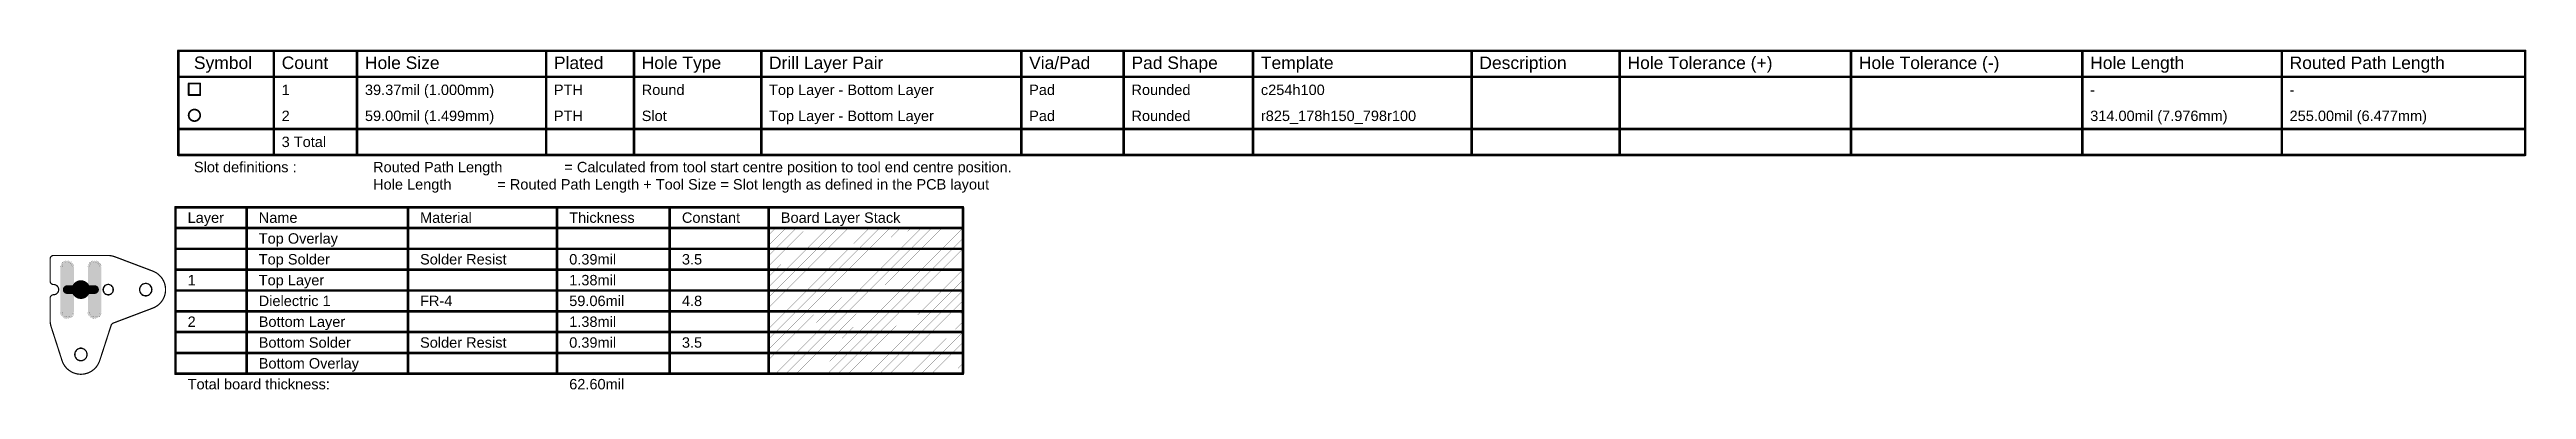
# Model space of a CAD drawing. Header units: inches. Extents: x -5 to 358, y -5 to 45.
import ezdxf

# ---------------------------------------------------------------- set-up
doc = ezdxf.new("R2010")
doc.units = ezdxf.units.IN
for name, color, linetype in [('Board_Outline', 216, 'Continuous'), ('Bottom Layer', 5, 'Continuous'), ('Bottom Solder', 6, 'Continuous'), ('Drill Drawing', 1, 'Continuous'), ('Fabrication_Layer', 56, 'Continuous'), ('Multi-Layer', 9, 'Continuous'), ('Pad Holes', 156, 'Continuous'), ('Top Layer', 1, 'Continuous'), ('Top Overlay', 2, 'Continuous'), ('Top Solder', 216, 'Continuous')]:
    doc.layers.add(name, color=color, linetype=linetype)
doc.styles.add('Arial', font='', dxfattribs={"height": 0.2})
doc.styles.get('Arial').set_extended_font_data('Arial')

msp = doc.modelspace()

# ---------------------------------------------------------------- texts
at = {"layer": 'Drill Drawing', "style": 'Arial'}
for s, height, p in [('Symbol', 1.829, (16.55, 41.81)), ('Count', 1.829, (29.4, 41.81)), ('Hole Size', 1.829, (41.59, 41.81)), ('Plated', 1.829, (69.26, 41.81)), ('Hole Type', 1.829, (82.11, 41.81)), ('Drill Layer Pair', 1.8288, (100.75, 41.81)), ('Via/Pad', 1.829, (138.84, 41.81)), ('Pad Shape', 1.829, (153.82, 41.81)), ('Template', 1.829, (172.77, 41.81)), ('Description', 1.8288, (204.76, 41.81)), ('Hole Tolerance (+)', 1.8288, (226.45, 41.81)), ('Hole Tolerance (-)', 1.8288, (260.32, 41.81)), ('Hole Length', 1.8288, (294.19, 41.81)), ('Routed Path Length', 1.8288, (323.39, 41.81)), ('1', 1.52, (29.4, 38)), ('39.37mil (1.000mm)', 1.524, (41.59, 38)), ('PTH', 1.524, (69.26, 38)), ('Round', 1.524, (82.11, 38)), ('Top Layer - Bottom Layer', 1.524, (100.75, 38)), ('Pad', 1.524, (138.84, 38)), ('Rounded', 1.524, (153.82, 38)), ('c254h100', 1.524, (172.77, 38)), ('-', 1.52, (294.19, 38)), ('-', 1.52, (323.39, 38)), ('2', 1.52, (29.4, 34.19)), ('59.00mil (1.499mm)', 1.524, (41.59, 34.19)), ('PTH', 1.524, (69.26, 34.19)), ('Slot', 1.524, (82.11, 34.19)), ('Top Layer - Bottom Layer', 1.524, (100.75, 34.19)), ('Pad', 1.524, (138.84, 34.19)), ('Rounded', 1.524, (153.82, 34.19)), ('r825_178h150_798r100', 1.524, (172.77, 34.19)), ('314.00mil (7.976mm)', 1.524, (294.19, 34.19)), ('255.00mil (6.477mm)', 1.524, (323.39, 34.19)), ('3 Total', 1.524, (29.4, 30.38)), ('Slot definitions :', 1.524, (16.55, 26.69)), ('Routed Path Length', 1.524, (42.78, 26.69)), ('Hole Length', 1.524, (42.78, 24.16)), (' = Routed Path Length + Tool Size = Slot length as defined in the PCB layout', 1.524, (60.38, 24.16)), ('= Calculated from tool start centre position to tool end centre position.', 1.524, (70.79, 26.69))]:
    msp.add_text(s, height=height, dxfattribs=at).set_placement(p)
at = {"layer": 'Fabrication_Layer', "style": 'Arial'}
for s, height, p in [('Layer', 1.524, (15.63, 19.28)), ('Name', 1.524, (26.04, 19.28)), ('Material', 1.524, (49.66, 19.28)), ('Thickness', 1.524, (71.5, 19.28)), ('Constant', 1.524, (88, 19.28)), ('Board Layer Stack', 1.524, (102.48, 19.28)), ('Top Overlay', 1.524, (26.04, 16.23)), ('Top Solder', 1.524, (26.04, 13.18)), ('Solder Resist', 1.524, (49.66, 13.18)), ('0.39mil', 1.524, (71.5, 13.18)), ('3.5', 1.524, (88, 13.18)), ('1', 1.52, (15.63, 10.13)), ('Top Layer', 1.524, (26.04, 10.13)), ('1.38mil', 1.524, (71.5, 10.13)), ('Dielectric 1', 1.524, (26.04, 7.09)), ('FR-4', 1.524, (49.66, 7.09)), ('59.06mil', 1.524, (71.5, 7.09)), ('4.8', 1.524, (88, 7.09)), ('2', 1.52, (15.63, 4.04)), ('Bottom Layer', 1.524, (26.04, 4.04)), ('1.38mil', 1.524, (71.5, 4.04)), ('Bottom Solder', 1.524, (26.04, 0.99)), ('Solder Resist', 1.524, (49.66, 0.99)), ('0.39mil', 1.524, (71.5, 0.99)), ('3.5', 1.524, (88, 0.99)), ('Total board thickness:', 1.524, (15.63, -5.11)), ('Bottom Overlay', 1.524, (26.04, -2.06)), ('62.60mil', 1.524, (71.5, -5.11))]:
    msp.add_text(s, height=height, dxfattribs=at).set_placement(p)

# ---------------------------------------------------------------- hatches: boundary and pattern name
at = {"layer": 'Bottom Layer'}
h = msp.add_hatch(color=5, dxfattribs=at)
edge = h.paths.add_edge_path()
edge.add_arc((-2.01, 12.74), 0.888, 0, 180)
edge.add_line((-2.89, 12.74), (-2.89, 6.26))
edge.add_arc((-2.01, 6.26), 0.888, 180, 360)
edge.add_line((-1.12, 6.26), (-1.12, 12.74))
h = msp.add_hatch(color=5, dxfattribs=at)
edge = h.paths.add_edge_path()
edge.add_arc((2.01, 12.74), 0.888, 0, 180)
edge.add_line((1.12, 12.74), (1.12, 6.26))
edge.add_arc((2.01, 6.26), 0.888, 180, 360)
edge.add_line((2.89, 6.26), (2.89, 12.74))
h = msp.add_hatch(color=5, dxfattribs=at)
edge = h.paths.add_edge_path()
edge.add_arc((0, 9.5), 1.27, 0, 360)
at = {"layer": 'Bottom Solder'}
h = msp.add_hatch(color=6, dxfattribs=at)
edge = h.paths.add_edge_path()
edge.add_arc((-2.01, 12.74), 0.989, 0, 180)
edge.add_line((-3, 12.74), (-3, 6.26))
edge.add_arc((-2.01, 6.26), 0.989, 180, 360)
edge.add_line((-1.02, 6.26), (-1.02, 12.74))
h = msp.add_hatch(color=6, dxfattribs=at)
edge = h.paths.add_edge_path()
edge.add_arc((2.01, 12.74), 0.989, 0, 180)
edge.add_line((1.02, 12.74), (1.02, 6.26))
edge.add_arc((2.01, 6.26), 0.989, 180, 360)
edge.add_line((3, 6.26), (3, 12.74))
h = msp.add_hatch(color=6, dxfattribs=at)
edge = h.paths.add_edge_path()
edge.add_arc((0, 9.5), 1.37, 0, 360)
at = {"layer": 'Multi-Layer'}
h = msp.add_hatch(color=9, dxfattribs=at)
edge = h.paths.add_edge_path()
edge.add_arc((-2.01, 12.74), 0.888, 0, 180)
edge.add_line((-2.89, 12.74), (-2.89, 6.26))
edge.add_arc((-2.01, 6.26), 0.888, 180, 360)
edge.add_line((-1.12, 6.26), (-1.12, 12.74))
h = msp.add_hatch(color=9, dxfattribs=at)
edge = h.paths.add_edge_path()
edge.add_arc((2.01, 12.74), 0.888, 0, 180)
edge.add_line((1.12, 12.74), (1.12, 6.26))
edge.add_arc((2.01, 6.26), 0.888, 180, 360)
edge.add_line((2.89, 6.26), (2.89, 12.74))
h = msp.add_hatch(color=9, dxfattribs=at)
edge = h.paths.add_edge_path()
edge.add_arc((0, 9.5), 1.27, 0, 360)
at = {"layer": 'Pad Holes'}
h = msp.add_hatch(color=7, dxfattribs=at)
edge = h.paths.add_edge_path()
edge.add_arc((-2.01, 12.74), 0.749, 0, 180)
edge.add_line((-2.76, 12.74), (-2.76, 6.26))
edge.add_arc((-2.01, 6.26), 0.749, 180, 360)
edge.add_line((-1.26, 6.26), (-1.26, 12.74))
h = msp.add_hatch(color=7, dxfattribs=at)
edge = h.paths.add_edge_path()
edge.add_arc((2.01, 12.74), 0.749, 0, 180)
edge.add_line((1.26, 12.74), (1.26, 6.26))
edge.add_arc((2.01, 6.26), 0.749, 180, 360)
edge.add_line((2.76, 6.26), (2.76, 12.74))
h = msp.add_hatch(color=7, dxfattribs=at)
edge = h.paths.add_edge_path()
edge.add_arc((0, 9.5), 0.5, 0, 360)
at = {"layer": 'Top Layer'}
h = msp.add_hatch(color=1, dxfattribs=at)
edge = h.paths.add_edge_path()
edge.add_arc((-2.01, 12.74), 0.888, 0, 180)
edge.add_line((-2.89, 12.74), (-2.89, 6.26))
edge.add_arc((-2.01, 6.26), 0.888, 180, 360)
edge.add_line((-1.12, 6.26), (-1.12, 12.74))
h = msp.add_hatch(color=1, dxfattribs=at)
edge = h.paths.add_edge_path()
edge.add_arc((2.01, 12.74), 0.888, 0, 180)
edge.add_line((1.12, 12.74), (1.12, 6.26))
edge.add_arc((2.01, 6.26), 0.888, 180, 360)
edge.add_line((2.89, 6.26), (2.89, 12.74))
h = msp.add_hatch(color=1, dxfattribs=at)
edge = h.paths.add_edge_path()
edge.add_arc((0, 9.5), 1.27, 0, 360)
at = {"layer": 'Top Solder'}
h = msp.add_hatch(color=216, dxfattribs=at)
edge = h.paths.add_edge_path()
edge.add_arc((-2.01, 12.74), 0.989, 0, 180)
edge.add_line((-3, 12.74), (-3, 6.26))
edge.add_arc((-2.01, 6.26), 0.989, 180, 360)
edge.add_line((-1.02, 6.26), (-1.02, 12.74))
h = msp.add_hatch(color=216, dxfattribs=at)
edge = h.paths.add_edge_path()
edge.add_arc((2.01, 12.74), 0.989, 0, 180)
edge.add_line((1.02, 12.74), (1.02, 6.26))
edge.add_arc((2.01, 6.26), 0.989, 180, 360)
edge.add_line((3, 6.26), (3, 12.74))
h = msp.add_hatch(color=216, dxfattribs=at)
edge = h.paths.add_edge_path()
edge.add_arc((0, 9.5), 1.37, 0, 360)

# ---------------------------------------------------------------- linework, layer by layer
at = {"layer": 'Board_Outline'}
for points in [[(-4.5, 14, 0.178, 0.178, -0.414214), (-4, 14.5, 0.178, 0.178, 0)], [(-4, 14.5, 0.178, 0.178, 0), (3.95, 14.5, 0.178, 0.178, 0)], [(3.95, 14.5, 0.178, 0.178, -0.090952), (5.01, 14.3, 0.178, 0.178, 0)], [(-4.5, 10.75, 0.178, 0.178, 0), (-4.5, 14, 0.178, 0.178, 0)], [(-3, 12.75, 0.0127, 0.0127, -1), (-1, 12.75, 0.0127, 0.0127, 0)], [(-3, 12.75, 0.0127, 0.0127, -1), (-1, 12.75, 0.0127, 0.0127, 0)], [(-3, 6.25, 0.0127, 0.0127, 0), (-3, 12.75, 0.0127, 0.0127, 0)], [(-3, 6.25, 0.0127, 0.0127, 0), (-3, 12.75, 0.0127, 0.0127, 0)], [(-1, 10.25, 0.0127, 0.0127, 0), (-1, 12.75, 0.0127, 0.0127, 0)], [(-1, 10.25, 0.0127, 0.0127, 0), (-1, 12.75, 0.0127, 0.0127, 0)], [(1, 12.75, 0.0127, 0.0127, -1), (3, 12.75, 0.0127, 0.0127, 0)], [(1, 12.75, 0.0127, 0.0127, -1), (3, 12.75, 0.0127, 0.0127, 0)], [(1, 10.25, 0.0127, 0.0127, 0), (1, 12.75, 0.0127, 0.0127, 0)], [(1, 10.25, 0.0127, 0.0127, 0), (1, 12.75, 0.0127, 0.0127, 0)], [(3, 6.25, 0.0127, 0.0127, 0), (3, 12.75, 0.0127, 0.0127, 0)], [(3, 6.25, 0.0127, 0.0127, 0), (3, 12.75, 0.0127, 0.0127, 0)], [(5.01, 14.3, 0.178, 0.178, 0), (10.53, 12.21, 0.178, 0.178, 0)], [(10.53, 12.21, 0.178, 0.178, -0.690015), (10.53, 6.79, 0.178, 0.178, 0)], [(-4, 10.25, 0.178, 0.178, -0.414214), (-4.5, 10.75, 0.178, 0.178, 0)], [(-4.5, 8.25, 0.178, 0.178, -0.414214), (-4, 8.75, 0.178, 0.178, 0)], [(-4.5, 4.97, 0.178, 0.178, 0), (-4.5, 8.25, 0.178, 0.178, 0)], [(-4, 10.25, 0.178, 0.178, -1), (-4, 8.75, 0.178, 0.178, 0)], [(-1, 10.25, 0.0127, 0.0127, -0.5), (1, 10.25, 0.0127, 0.0127, 0)], [(-1, 10.25, 0.0127, 0.0127, -0.5), (1, 10.25, 0.0127, 0.0127, 0)], [(-1, 6.25, 0.0127, 0.0127, 0), (-1, 8.75, 0.0127, 0.0127, 0)], [(-1, 6.25, 0.0127, 0.0127, 0), (-1, 8.75, 0.0127, 0.0127, 0)], [(1, 8.75, 0.0127, 0.0127, -0.5), (-1, 8.75, 0.0127, 0.0127, 0)], [(1, 8.75, 0.0127, 0.0127, -0.5), (-1, 8.75, 0.0127, 0.0127, 0)], [(1, 6.25, 0.0127, 0.0127, 0), (1, 8.75, 0.0127, 0.0127, 0)], [(1, 6.25, 0.0127, 0.0127, 0), (1, 8.75, 0.0127, 0.0127, 0)], [(-4.35, 4.05, 0.178, 0.178, -0.078221), (-4.5, 4.97, 0.178, 0.178, 0)], [(-4.35, 4.05, 0.178, 0.178, 0), (-2.76, -0.89, 0.178, 0.178, 0)], [(-1, 6.25, 0.0127, 0.0127, -1), (-3, 6.25, 0.0127, 0.0127, 0)], [(-1, 6.25, 0.0127, 0.0127, -1), (-3, 6.25, 0.0127, 0.0127, 0)], [(3, 6.25, 0.0127, 0.0127, -1), (1, 6.25, 0.0127, 0.0127, 0)], [(3, 6.25, 0.0127, 0.0127, -1), (1, 6.25, 0.0127, 0.0127, 0)], [(2.76, -0.89, 0.178, 0.178, 0), (4.43, 4.27, 0.178, 0.178, 0)], [(4.43, 4.27, 0.178, 0.178, -0.227754), (4.72, 4.59, 0.178, 0.178, 0)], [(4.72, 4.59, 0.178, 0.178, 0), (10.53, 6.79, 0.178, 0.178, 0)], [(2.76, -0.89, 0.178, 0.178, -0.728002), (-2.76, -0.89, 0.178, 0.178, 0)]]:
    msp.add_lwpolyline(points, format="xyseb", dxfattribs=at)
for points in [[(-4.04, 14.5, 0.0889, 0.0889, 1), (-3.96, 14.5, 0.0889, 0.0889, 1)], [(-4.04, 14.5, 0.0889, 0.0889, 1), (-3.96, 14.5, 0.0889, 0.0889, 1)], [(3.91, 14.5, 0.0889, 0.0889, 1), (3.99, 14.5, 0.0889, 0.0889, 1)], [(3.91, 14.5, 0.0889, 0.0889, 1), (3.99, 14.5, 0.0889, 0.0889, 1)], [(-4.54, 14, 0.0889, 0.0889, 1), (-4.46, 14, 0.0889, 0.0889, 1)], [(-4.54, 14, 0.0889, 0.0889, 1), (-4.46, 14, 0.0889, 0.0889, 1)], [(-3, 12.75, 0.00635, 0.00635, 1), (-3, 12.75, 0.00635, 0.00635, 1)], [(-3, 12.75, 0.00635, 0.00635, 1), (-3, 12.75, 0.00635, 0.00635, 1)], [(-3, 12.75, 0.00635, 0.00635, 1), (-3, 12.75, 0.00635, 0.00635, 1)], [(-3, 12.75, 0.00635, 0.00635, 1), (-3, 12.75, 0.00635, 0.00635, 1)], [(-1, 12.75, 0.00635, 0.00635, 1), (-1, 12.75, 0.00635, 0.00635, 1)], [(-1, 12.75, 0.00635, 0.00635, 1), (-1, 12.75, 0.00635, 0.00635, 1)], [(-1, 12.75, 0.00635, 0.00635, 1), (-1, 12.75, 0.00635, 0.00635, 1)], [(-1, 12.75, 0.00635, 0.00635, 1), (-1, 12.75, 0.00635, 0.00635, 1)], [(1, 12.75, 0.00635, 0.00635, 1), (1, 12.75, 0.00635, 0.00635, 1)], [(1, 12.75, 0.00635, 0.00635, 1), (1, 12.75, 0.00635, 0.00635, 1)], [(1, 12.75, 0.00635, 0.00635, 1), (1, 12.75, 0.00635, 0.00635, 1)], [(1, 12.75, 0.00635, 0.00635, 1), (1, 12.75, 0.00635, 0.00635, 1)], [(3, 12.75, 0.00635, 0.00635, 1), (3, 12.75, 0.00635, 0.00635, 1)], [(3, 12.75, 0.00635, 0.00635, 1), (3, 12.75, 0.00635, 0.00635, 1)], [(3, 12.75, 0.00635, 0.00635, 1), (3, 12.75, 0.00635, 0.00635, 1)], [(3, 12.75, 0.00635, 0.00635, 1), (3, 12.75, 0.00635, 0.00635, 1)], [(4.97, 14.3, 0.0889, 0.0889, 1), (5.06, 14.3, 0.0889, 0.0889, 1)], [(4.97, 14.3, 0.0889, 0.0889, 1), (5.06, 14.3, 0.0889, 0.0889, 1)], [(10.48, 12.21, 0.0889, 0.0889, 1), (10.57, 12.21, 0.0889, 0.0889, 1)], [(10.48, 12.21, 0.0889, 0.0889, 1), (10.57, 12.21, 0.0889, 0.0889, 1)], [(-4.54, 10.75, 0.0889, 0.0889, 1), (-4.46, 10.75, 0.0889, 0.0889, 1)], [(-4.54, 10.75, 0.0889, 0.0889, 1), (-4.46, 10.75, 0.0889, 0.0889, 1)], [(-4.54, 8.25, 0.0889, 0.0889, 1), (-4.46, 8.25, 0.0889, 0.0889, 1)], [(-4.54, 8.25, 0.0889, 0.0889, 1), (-4.46, 8.25, 0.0889, 0.0889, 1)], [(-4.04, 10.25, 0.0889, 0.0889, 1), (-3.96, 10.25, 0.0889, 0.0889, 1)], [(-4.04, 10.25, 0.0889, 0.0889, 1), (-3.96, 10.25, 0.0889, 0.0889, 1)], [(-4.04, 8.75, 0.0889, 0.0889, 1), (-3.96, 8.75, 0.0889, 0.0889, 1)], [(-4.04, 8.75, 0.0889, 0.0889, 1), (-3.96, 8.75, 0.0889, 0.0889, 1)], [(-1, 10.25, 0.00635, 0.00635, 1), (-1, 10.25, 0.00635, 0.00635, 1)], [(-1, 10.25, 0.00635, 0.00635, 1), (-1, 10.25, 0.00635, 0.00635, 1)], [(-1, 10.25, 0.00635, 0.00635, 1), (-1, 10.25, 0.00635, 0.00635, 1)], [(-1, 10.25, 0.00635, 0.00635, 1), (-1, 10.25, 0.00635, 0.00635, 1)], [(-1, 8.75, 0.00635, 0.00635, 1), (-1, 8.75, 0.00635, 0.00635, 1)], [(-1, 8.75, 0.00635, 0.00635, 1), (-1, 8.75, 0.00635, 0.00635, 1)], [(-1, 8.75, 0.00635, 0.00635, 1), (-1, 8.75, 0.00635, 0.00635, 1)], [(-1, 8.75, 0.00635, 0.00635, 1), (-1, 8.75, 0.00635, 0.00635, 1)], [(1, 10.25, 0.00635, 0.00635, 1), (1, 10.25, 0.00635, 0.00635, 1)], [(1, 10.25, 0.00635, 0.00635, 1), (1, 10.25, 0.00635, 0.00635, 1)], [(1, 10.25, 0.00635, 0.00635, 1), (1, 10.25, 0.00635, 0.00635, 1)], [(1, 10.25, 0.00635, 0.00635, 1), (1, 10.25, 0.00635, 0.00635, 1)], [(1, 8.75, 0.00635, 0.00635, 1), (1, 8.75, 0.00635, 0.00635, 1)], [(1, 8.75, 0.00635, 0.00635, 1), (1, 8.75, 0.00635, 0.00635, 1)], [(1, 8.75, 0.00635, 0.00635, 1), (1, 8.75, 0.00635, 0.00635, 1)], [(1, 8.75, 0.00635, 0.00635, 1), (1, 8.75, 0.00635, 0.00635, 1)], [(4.75, 9.5, 0.178, 0.178, 1), (3.25, 9.5, 0.178, 0.178, 1)], [(3.21, 9.5, 0.0889, 0.0889, 1), (3.29, 9.5, 0.0889, 0.0889, 1)], [(4.71, 9.5, 0.0889, 0.0889, 1), (4.79, 9.5, 0.0889, 0.0889, 1)], [(10.4, 9.5, 0.178, 0.178, 1), (8.6, 9.5, 0.178, 0.178, 1)], [(8.56, 9.5, 0.0889, 0.0889, 1), (8.64, 9.5, 0.0889, 0.0889, 1)], [(10.36, 9.5, 0.0889, 0.0889, 1), (10.44, 9.5, 0.0889, 0.0889, 1)], [(-4.54, 4.97, 0.0889, 0.0889, 1), (-4.46, 4.97, 0.0889, 0.0889, 1)], [(-4.54, 4.97, 0.0889, 0.0889, 1), (-4.46, 4.97, 0.0889, 0.0889, 1)], [(-4.4, 4.05, 0.0889, 0.0889, 1), (-4.31, 4.05, 0.0889, 0.0889, 1)], [(-4.4, 4.05, 0.0889, 0.0889, 1), (-4.31, 4.05, 0.0889, 0.0889, 1)], [(-3, 6.25, 0.00635, 0.00635, 1), (-3, 6.25, 0.00635, 0.00635, 1)], [(-3, 6.25, 0.00635, 0.00635, 1), (-3, 6.25, 0.00635, 0.00635, 1)], [(-3, 6.25, 0.00635, 0.00635, 1), (-3, 6.25, 0.00635, 0.00635, 1)], [(-3, 6.25, 0.00635, 0.00635, 1), (-3, 6.25, 0.00635, 0.00635, 1)], [(-1, 6.25, 0.00635, 0.00635, 1), (-1, 6.25, 0.00635, 0.00635, 1)], [(-1, 6.25, 0.00635, 0.00635, 1), (-1, 6.25, 0.00635, 0.00635, 1)], [(-1, 6.25, 0.00635, 0.00635, 1), (-1, 6.25, 0.00635, 0.00635, 1)], [(-1, 6.25, 0.00635, 0.00635, 1), (-1, 6.25, 0.00635, 0.00635, 1)], [(1, 6.25, 0.00635, 0.00635, 1), (1, 6.25, 0.00635, 0.00635, 1)], [(1, 6.25, 0.00635, 0.00635, 1), (1, 6.25, 0.00635, 0.00635, 1)], [(1, 6.25, 0.00635, 0.00635, 1), (1, 6.25, 0.00635, 0.00635, 1)], [(1, 6.25, 0.00635, 0.00635, 1), (1, 6.25, 0.00635, 0.00635, 1)], [(3, 6.25, 0.00635, 0.00635, 1), (3, 6.25, 0.00635, 0.00635, 1)], [(3, 6.25, 0.00635, 0.00635, 1), (3, 6.25, 0.00635, 0.00635, 1)], [(3, 6.25, 0.00635, 0.00635, 1), (3, 6.25, 0.00635, 0.00635, 1)], [(3, 6.25, 0.00635, 0.00635, 1), (3, 6.25, 0.00635, 0.00635, 1)], [(4.38, 4.27, 0.0889, 0.0889, 1), (4.47, 4.27, 0.0889, 0.0889, 1)], [(4.38, 4.27, 0.0889, 0.0889, 1), (4.47, 4.27, 0.0889, 0.0889, 1)], [(4.68, 4.59, 0.0889, 0.0889, 1), (4.77, 4.59, 0.0889, 0.0889, 1)], [(4.68, 4.59, 0.0889, 0.0889, 1), (4.77, 4.59, 0.0889, 0.0889, 1)], [(10.48, 6.79, 0.0889, 0.0889, 1), (10.57, 6.79, 0.0889, 0.0889, 1)], [(10.48, 6.79, 0.0889, 0.0889, 1), (10.57, 6.79, 0.0889, 0.0889, 1)], [(0.9, 0, 0.178, 0.178, 1), (-0.9, 0, 0.178, 0.178, 1)], [(-0.94, 0, 0.0889, 0.0889, 1), (-0.86, 0, 0.0889, 0.0889, 1)], [(0.86, 0, 0.0889, 0.0889, 1), (0.94, 0, 0.0889, 0.0889, 1)], [(-2.8, -0.89, 0.0889, 0.0889, 1), (-2.72, -0.89, 0.0889, 0.0889, 1)], [(-2.8, -0.89, 0.0889, 0.0889, 1), (-2.72, -0.89, 0.0889, 0.0889, 1)], [(2.72, -0.89, 0.0889, 0.0889, 1), (2.8, -0.89, 0.0889, 0.0889, 1)], [(2.72, -0.89, 0.0889, 0.0889, 1), (2.8, -0.89, 0.0889, 0.0889, 1)]]:
    msp.add_lwpolyline(points, format="xyseb", close=True, dxfattribs=at)
at = {"layer": 'Bottom Layer'}
for points in [[(-2.01, 9.5, 1.27, 1.27, 0), (0, 9.5, 1.27, 1.27, 0)], [(0, 9.5, 1.27, 1.27, 0), (2.01, 9.5, 1.27, 1.27, 0)]]:
    msp.add_lwpolyline(points, format="xyseb", dxfattribs=at)
for points in [[(-2.32, 9.5, 0.635, 0.635, 1), (-1.69, 9.5, 0.635, 0.635, 1)], [(-0.32, 9.5, 0.635, 0.635, 1), (0.32, 9.5, 0.635, 0.635, 1)], [(-0.32, 9.5, 0.635, 0.635, 1), (0.32, 9.5, 0.635, 0.635, 1)], [(1.69, 9.5, 0.635, 0.635, 1), (2.32, 9.5, 0.635, 0.635, 1)]]:
    msp.add_lwpolyline(points, format="xyseb", close=True, dxfattribs=at)
at = {"layer": 'Drill Drawing'}
for points in [[(14.26, 44.47, 0.381, 0.381, 0), (357.88, 44.47, 0.381, 0.381, 0)], [(14.26, 29.23, 0.381, 0.381, 0), (14.26, 44.47, 0.381, 0.381, 0)], [(28.25, 29.23, 0.381, 0.381, 0), (28.25, 44.47, 0.381, 0.381, 0)], [(40.44, 29.23, 0.381, 0.381, 0), (40.44, 44.47, 0.381, 0.381, 0)], [(68.12, 29.23, 0.381, 0.381, 0), (68.12, 44.47, 0.381, 0.381, 0)], [(80.97, 29.23, 0.381, 0.381, 0), (80.97, 44.47, 0.381, 0.381, 0)], [(99.61, 29.23, 0.381, 0.381, 0), (99.61, 44.47, 0.381, 0.381, 0)], [(137.7, 29.23, 0.381, 0.381, 0), (137.7, 44.47, 0.381, 0.381, 0)], [(152.68, 29.23, 0.381, 0.381, 0), (152.68, 44.47, 0.381, 0.381, 0)], [(171.62, 29.23, 0.381, 0.381, 0), (171.62, 44.47, 0.381, 0.381, 0)], [(203.62, 29.23, 0.381, 0.381, 0), (203.62, 44.47, 0.381, 0.381, 0)], [(225.3, 29.23, 0.381, 0.381, 0), (225.3, 44.47, 0.381, 0.381, 0)], [(259.18, 29.23, 0.381, 0.381, 0), (259.18, 44.47, 0.381, 0.381, 0)], [(293.05, 29.23, 0.381, 0.381, 0), (293.05, 44.47, 0.381, 0.381, 0)], [(322.25, 29.23, 0.381, 0.381, 0), (322.25, 44.47, 0.381, 0.381, 0)], [(357.88, 29.23, 0.381, 0.381, 0), (357.88, 44.47, 0.381, 0.381, 0)], [(14.26, 40.66, 0.381, 0.381, 0), (357.88, 40.66, 0.381, 0.381, 0)], [(15.78, 39.69, 0.254, 0.254, 0), (17.47, 39.69, 0.254, 0.254, 0)], [(15.78, 38, 0.254, 0.254, 0), (15.78, 39.69, 0.254, 0.254, 0)], [(15.78, 38, 0.254, 0.254, 0), (17.47, 38, 0.254, 0.254, 0)], [(17.47, 38, 0.254, 0.254, 0), (17.47, 39.69, 0.254, 0.254, 0)], [(14.26, 33.04, 0.381, 0.381, 0), (357.88, 33.04, 0.381, 0.381, 0)], [(14.26, 29.23, 0.381, 0.381, 0), (357.88, 29.23, 0.381, 0.381, 0)], [(-0.25, 9.75, 0.0508, 0.0508, 0), (0.25, 9.75, 0.0508, 0.0508, 0)], [(-0.25, 9.25, 0.0508, 0.0508, 0), (-0.25, 9.75, 0.0508, 0.0508, 0)], [(-0.25, 9.25, 0.0508, 0.0508, 0), (0.25, 9.25, 0.0508, 0.0508, 0)], [(0.25, 9.25, 0.0508, 0.0508, 0), (0.25, 9.75, 0.0508, 0.0508, 0)]]:
    msp.add_lwpolyline(points, format="xyseb", dxfattribs=at)
for points in [[(14.17, 44.47, 0.191, 0.191, 1), (14.36, 44.47, 0.191, 0.191, 1)], [(14.17, 44.47, 0.191, 0.191, 1), (14.36, 44.47, 0.191, 0.191, 1)], [(28.16, 44.47, 0.191, 0.191, 1), (28.35, 44.47, 0.191, 0.191, 1)], [(40.35, 44.47, 0.191, 0.191, 1), (40.54, 44.47, 0.191, 0.191, 1)], [(68.03, 44.47, 0.191, 0.191, 1), (68.22, 44.47, 0.191, 0.191, 1)], [(80.88, 44.47, 0.191, 0.191, 1), (81.07, 44.47, 0.191, 0.191, 1)], [(99.51, 44.47, 0.191, 0.191, 1), (99.7, 44.47, 0.191, 0.191, 1)], [(137.6, 44.47, 0.191, 0.191, 1), (137.79, 44.47, 0.191, 0.191, 1)], [(152.58, 44.47, 0.191, 0.191, 1), (152.78, 44.47, 0.191, 0.191, 1)], [(171.53, 44.47, 0.191, 0.191, 1), (171.72, 44.47, 0.191, 0.191, 1)], [(203.52, 44.47, 0.191, 0.191, 1), (203.71, 44.47, 0.191, 0.191, 1)], [(225.21, 44.47, 0.191, 0.191, 1), (225.4, 44.47, 0.191, 0.191, 1)], [(259.08, 44.47, 0.191, 0.191, 1), (259.27, 44.47, 0.191, 0.191, 1)], [(292.96, 44.47, 0.191, 0.191, 1), (293.15, 44.47, 0.191, 0.191, 1)], [(322.16, 44.47, 0.191, 0.191, 1), (322.35, 44.47, 0.191, 0.191, 1)], [(357.78, 44.47, 0.191, 0.191, 1), (357.97, 44.47, 0.191, 0.191, 1)], [(357.78, 44.47, 0.191, 0.191, 1), (357.97, 44.47, 0.191, 0.191, 1)], [(14.17, 40.66, 0.191, 0.191, 1), (14.36, 40.66, 0.191, 0.191, 1)], [(357.78, 40.66, 0.191, 0.191, 1), (357.97, 40.66, 0.191, 0.191, 1)], [(15.72, 39.69, 0.127, 0.127, 1), (15.84, 39.69, 0.127, 0.127, 1)], [(15.72, 39.69, 0.127, 0.127, 1), (15.84, 39.69, 0.127, 0.127, 1)], [(15.72, 38, 0.127, 0.127, 1), (15.84, 38, 0.127, 0.127, 1)], [(15.72, 38, 0.127, 0.127, 1), (15.84, 38, 0.127, 0.127, 1)], [(17.41, 39.69, 0.127, 0.127, 1), (17.54, 39.69, 0.127, 0.127, 1)], [(17.41, 39.69, 0.127, 0.127, 1), (17.54, 39.69, 0.127, 0.127, 1)], [(17.41, 38, 0.127, 0.127, 1), (17.54, 38, 0.127, 0.127, 1)], [(17.41, 38, 0.127, 0.127, 1), (17.54, 38, 0.127, 0.127, 1)], [(14.17, 33.04, 0.191, 0.191, 1), (14.36, 33.04, 0.191, 0.191, 1)], [(17.47, 35.03, 0.254, 0.254, 1), (15.78, 35.03, 0.254, 0.254, 1)], [(15.72, 35.03, 0.127, 0.127, 1), (15.84, 35.03, 0.127, 0.127, 1)], [(17.41, 35.03, 0.127, 0.127, 1), (17.54, 35.03, 0.127, 0.127, 1)], [(357.78, 33.04, 0.191, 0.191, 1), (357.97, 33.04, 0.191, 0.191, 1)], [(14.17, 29.23, 0.191, 0.191, 1), (14.36, 29.23, 0.191, 0.191, 1)], [(14.17, 29.23, 0.191, 0.191, 1), (14.36, 29.23, 0.191, 0.191, 1)], [(28.16, 29.23, 0.191, 0.191, 1), (28.35, 29.23, 0.191, 0.191, 1)], [(40.35, 29.23, 0.191, 0.191, 1), (40.54, 29.23, 0.191, 0.191, 1)], [(68.03, 29.23, 0.191, 0.191, 1), (68.22, 29.23, 0.191, 0.191, 1)], [(80.88, 29.23, 0.191, 0.191, 1), (81.07, 29.23, 0.191, 0.191, 1)], [(99.51, 29.23, 0.191, 0.191, 1), (99.7, 29.23, 0.191, 0.191, 1)], [(137.6, 29.23, 0.191, 0.191, 1), (137.79, 29.23, 0.191, 0.191, 1)], [(152.58, 29.23, 0.191, 0.191, 1), (152.78, 29.23, 0.191, 0.191, 1)], [(171.53, 29.23, 0.191, 0.191, 1), (171.72, 29.23, 0.191, 0.191, 1)], [(203.52, 29.23, 0.191, 0.191, 1), (203.71, 29.23, 0.191, 0.191, 1)], [(225.21, 29.23, 0.191, 0.191, 1), (225.4, 29.23, 0.191, 0.191, 1)], [(259.08, 29.23, 0.191, 0.191, 1), (259.27, 29.23, 0.191, 0.191, 1)], [(292.96, 29.23, 0.191, 0.191, 1), (293.15, 29.23, 0.191, 0.191, 1)], [(322.16, 29.23, 0.191, 0.191, 1), (322.35, 29.23, 0.191, 0.191, 1)], [(357.78, 29.23, 0.191, 0.191, 1), (357.97, 29.23, 0.191, 0.191, 1)], [(357.78, 29.23, 0.191, 0.191, 1), (357.97, 29.23, 0.191, 0.191, 1)], [(-1.75, 9.5, 0.0508, 0.0508, 1), (-2.26, 9.5, 0.0508, 0.0508, 1)], [(-2.27, 9.5, 0.0254, 0.0254, 1), (-2.25, 9.5, 0.0254, 0.0254, 1)], [(-1.77, 9.5, 0.0254, 0.0254, 1), (-1.74, 9.5, 0.0254, 0.0254, 1)], [(-0.27, 9.75, 0.0254, 0.0254, 1), (-0.24, 9.75, 0.0254, 0.0254, 1)], [(-0.27, 9.75, 0.0254, 0.0254, 1), (-0.24, 9.75, 0.0254, 0.0254, 1)], [(-0.27, 9.25, 0.0254, 0.0254, 1), (-0.24, 9.25, 0.0254, 0.0254, 1)], [(-0.27, 9.25, 0.0254, 0.0254, 1), (-0.24, 9.25, 0.0254, 0.0254, 1)], [(0.24, 9.75, 0.0254, 0.0254, 1), (0.27, 9.75, 0.0254, 0.0254, 1)], [(0.24, 9.75, 0.0254, 0.0254, 1), (0.27, 9.75, 0.0254, 0.0254, 1)], [(0.24, 9.25, 0.0254, 0.0254, 1), (0.27, 9.25, 0.0254, 0.0254, 1)], [(0.24, 9.25, 0.0254, 0.0254, 1), (0.27, 9.25, 0.0254, 0.0254, 1)], [(2.26, 9.5, 0.0508, 0.0508, 1), (1.75, 9.5, 0.0508, 0.0508, 1)], [(1.74, 9.5, 0.0254, 0.0254, 1), (1.77, 9.5, 0.0254, 0.0254, 1)], [(2.25, 9.5, 0.0254, 0.0254, 1), (2.27, 9.5, 0.0254, 0.0254, 1)]]:
    msp.add_lwpolyline(points, format="xyseb", close=True, dxfattribs=at)
at = {"layer": 'Fabrication_Layer'}
for points in [[(13.85, 21.56, 0.381, 0.381, 0), (129.14, 21.56, 0.381, 0.381, 0)], [(13.85, -2.82, 0.381, 0.381, 0), (13.85, 21.56, 0.381, 0.381, 0)], [(13.85, 18.52, 0.381, 0.381, 0), (129.14, 18.52, 0.381, 0.381, 0)], [(24.26, -2.82, 0.381, 0.381, 0), (24.26, 21.56, 0.381, 0.381, 0)], [(47.88, -2.82, 0.381, 0.381, 0), (47.88, 21.56, 0.381, 0.381, 0)], [(69.72, -2.82, 0.381, 0.381, 0), (69.72, 21.56, 0.381, 0.381, 0)], [(86.22, -2.82, 0.381, 0.381, 0), (86.22, 21.56, 0.381, 0.381, 0)], [(100.7, -2.82, 0.381, 0.381, 0), (100.7, 21.56, 0.381, 0.381, 0)], [(100.7, 15.98, 0.0254, 0.0254, 0), (103.23, 18.52, 0.0254, 0.0254, 0)], [(100.7, 17.51, 0.0254, 0.0254, 0), (101.71, 18.52, 0.0254, 0.0254, 0)], [(101.71, 15.47, 0.0254, 0.0254, 0), (104.75, 18.52, 0.0254, 0.0254, 0)], [(103.23, 15.47, 0.0254, 0.0254, 0), (106.28, 18.52, 0.0254, 0.0254, 0)], [(104.75, 15.47, 0.0254, 0.0254, 0), (107.8, 18.52, 0.0254, 0.0254, 0)], [(106.28, 15.47, 0.0254, 0.0254, 0), (109.33, 18.52, 0.0254, 0.0254, 0)], [(107.8, 15.47, 0.0254, 0.0254, 0), (110.85, 18.52, 0.0254, 0.0254, 0)], [(109.33, 15.47, 0.0254, 0.0254, 0), (112.37, 18.52, 0.0254, 0.0254, 0)], [(110.85, 15.47, 0.0254, 0.0254, 0), (113.9, 18.52, 0.0254, 0.0254, 0)], [(112.37, 15.47, 0.0254, 0.0254, 0), (115.42, 18.52, 0.0254, 0.0254, 0)], [(113.9, 15.47, 0.0254, 0.0254, 0), (116.95, 18.52, 0.0254, 0.0254, 0)], [(115.42, 15.47, 0.0254, 0.0254, 0), (118.47, 18.52, 0.0254, 0.0254, 0)], [(116.95, 15.47, 0.0254, 0.0254, 0), (119.99, 18.52, 0.0254, 0.0254, 0)], [(118.47, 15.47, 0.0254, 0.0254, 0), (121.52, 18.52, 0.0254, 0.0254, 0)], [(119.99, 15.47, 0.0254, 0.0254, 0), (123.04, 18.52, 0.0254, 0.0254, 0)], [(121.52, 15.47, 0.0254, 0.0254, 0), (124.57, 18.52, 0.0254, 0.0254, 0)], [(123.04, 15.47, 0.0254, 0.0254, 0), (126.09, 18.52, 0.0254, 0.0254, 0)], [(124.57, 15.47, 0.0254, 0.0254, 0), (127.61, 18.52, 0.0254, 0.0254, 0)], [(126.09, 15.47, 0.0254, 0.0254, 0), (129.14, 18.52, 0.0254, 0.0254, 0)], [(129.14, -2.82, 0.381, 0.381, 0), (129.14, 21.56, 0.381, 0.381, 0)], [(13.85, 15.47, 0.381, 0.381, 0), (24.26, 15.47, 0.381, 0.381, 0)], [(24.26, 15.47, 0.381, 0.381, 0), (47.88, 15.47, 0.381, 0.381, 0)], [(47.88, 15.47, 0.381, 0.381, 0), (69.72, 15.47, 0.381, 0.381, 0)], [(69.72, 15.47, 0.381, 0.381, 0), (86.22, 15.47, 0.381, 0.381, 0)], [(86.22, 15.47, 0.381, 0.381, 0), (100.7, 15.47, 0.381, 0.381, 0)], [(100.7, 15.47, 0.381, 0.381, 0), (129.14, 15.47, 0.381, 0.381, 0)], [(100.7, 12.94, 0.0254, 0.0254, 0), (103.23, 15.47, 0.0254, 0.0254, 0)], [(100.7, 14.46, 0.0254, 0.0254, 0), (101.71, 15.47, 0.0254, 0.0254, 0)], [(101.71, 12.42, 0.0254, 0.0254, 0), (104.75, 15.47, 0.0254, 0.0254, 0)], [(103.23, 12.42, 0.0254, 0.0254, 0), (106.28, 15.47, 0.0254, 0.0254, 0)], [(104.75, 12.42, 0.0254, 0.0254, 0), (107.8, 15.47, 0.0254, 0.0254, 0)], [(106.28, 12.42, 0.0254, 0.0254, 0), (109.33, 15.47, 0.0254, 0.0254, 0)], [(107.8, 12.42, 0.0254, 0.0254, 0), (110.85, 15.47, 0.0254, 0.0254, 0)], [(109.33, 12.42, 0.0254, 0.0254, 0), (112.37, 15.47, 0.0254, 0.0254, 0)], [(110.85, 12.42, 0.0254, 0.0254, 0), (113.9, 15.47, 0.0254, 0.0254, 0)], [(112.37, 12.42, 0.0254, 0.0254, 0), (115.42, 15.47, 0.0254, 0.0254, 0)], [(113.9, 12.42, 0.0254, 0.0254, 0), (116.95, 15.47, 0.0254, 0.0254, 0)], [(115.42, 12.42, 0.0254, 0.0254, 0), (118.47, 15.47, 0.0254, 0.0254, 0)], [(116.95, 12.42, 0.0254, 0.0254, 0), (119.99, 15.47, 0.0254, 0.0254, 0)], [(118.47, 12.42, 0.0254, 0.0254, 0), (121.52, 15.47, 0.0254, 0.0254, 0)], [(119.99, 12.42, 0.0254, 0.0254, 0), (123.04, 15.47, 0.0254, 0.0254, 0)], [(121.52, 12.42, 0.0254, 0.0254, 0), (124.57, 15.47, 0.0254, 0.0254, 0)], [(123.04, 12.42, 0.0254, 0.0254, 0), (126.09, 15.47, 0.0254, 0.0254, 0)], [(124.57, 12.42, 0.0254, 0.0254, 0), (127.61, 15.47, 0.0254, 0.0254, 0)], [(126.09, 12.42, 0.0254, 0.0254, 0), (129.14, 15.47, 0.0254, 0.0254, 0)], [(127.61, 15.47, 0.0254, 0.0254, 0), (129.14, 16.99, 0.0254, 0.0254, 0)], [(13.85, 12.42, 0.381, 0.381, 0), (24.26, 12.42, 0.381, 0.381, 0)], [(24.26, 12.42, 0.381, 0.381, 0), (47.88, 12.42, 0.381, 0.381, 0)], [(47.88, 12.42, 0.381, 0.381, 0), (69.72, 12.42, 0.381, 0.381, 0)], [(69.72, 12.42, 0.381, 0.381, 0), (86.22, 12.42, 0.381, 0.381, 0)], [(86.22, 12.42, 0.381, 0.381, 0), (100.7, 12.42, 0.381, 0.381, 0)], [(100.7, 12.42, 0.381, 0.381, 0), (129.14, 12.42, 0.381, 0.381, 0)], [(100.7, 9.89, 0.0254, 0.0254, 0), (103.23, 12.42, 0.0254, 0.0254, 0)], [(100.7, 11.41, 0.0254, 0.0254, 0), (101.71, 12.42, 0.0254, 0.0254, 0)], [(101.71, 9.37, 0.0254, 0.0254, 0), (104.75, 12.42, 0.0254, 0.0254, 0)], [(103.23, 9.37, 0.0254, 0.0254, 0), (106.28, 12.42, 0.0254, 0.0254, 0)], [(104.75, 9.37, 0.0254, 0.0254, 0), (107.8, 12.42, 0.0254, 0.0254, 0)], [(106.28, 9.37, 0.0254, 0.0254, 0), (109.33, 12.42, 0.0254, 0.0254, 0)], [(107.8, 9.37, 0.0254, 0.0254, 0), (110.85, 12.42, 0.0254, 0.0254, 0)], [(109.33, 9.37, 0.0254, 0.0254, 0), (112.37, 12.42, 0.0254, 0.0254, 0)], [(110.85, 9.37, 0.0254, 0.0254, 0), (113.9, 12.42, 0.0254, 0.0254, 0)], [(112.37, 9.37, 0.0254, 0.0254, 0), (115.42, 12.42, 0.0254, 0.0254, 0)], [(113.9, 9.37, 0.0254, 0.0254, 0), (116.95, 12.42, 0.0254, 0.0254, 0)], [(115.42, 9.37, 0.0254, 0.0254, 0), (118.47, 12.42, 0.0254, 0.0254, 0)], [(116.95, 9.37, 0.0254, 0.0254, 0), (119.99, 12.42, 0.0254, 0.0254, 0)], [(118.47, 9.37, 0.0254, 0.0254, 0), (121.52, 12.42, 0.0254, 0.0254, 0)], [(119.99, 9.37, 0.0254, 0.0254, 0), (123.04, 12.42, 0.0254, 0.0254, 0)], [(121.52, 9.37, 0.0254, 0.0254, 0), (124.57, 12.42, 0.0254, 0.0254, 0)], [(123.04, 9.37, 0.0254, 0.0254, 0), (126.09, 12.42, 0.0254, 0.0254, 0)], [(124.57, 9.37, 0.0254, 0.0254, 0), (127.61, 12.42, 0.0254, 0.0254, 0)], [(126.09, 9.37, 0.0254, 0.0254, 0), (129.14, 12.42, 0.0254, 0.0254, 0)], [(127.61, 12.42, 0.0254, 0.0254, 0), (129.14, 13.94, 0.0254, 0.0254, 0)], [(127.61, 9.37, 0.0254, 0.0254, 0), (129.14, 10.9, 0.0254, 0.0254, 0)], [(13.85, 9.37, 0.381, 0.381, 0), (24.26, 9.37, 0.381, 0.381, 0)], [(24.26, 9.37, 0.381, 0.381, 0), (47.88, 9.37, 0.381, 0.381, 0)], [(47.88, 9.37, 0.381, 0.381, 0), (69.72, 9.37, 0.381, 0.381, 0)], [(69.72, 9.37, 0.381, 0.381, 0), (86.22, 9.37, 0.381, 0.381, 0)], [(86.22, 9.37, 0.381, 0.381, 0), (100.7, 9.37, 0.381, 0.381, 0)], [(100.7, 9.37, 0.381, 0.381, 0), (129.14, 9.37, 0.381, 0.381, 0)], [(100.7, 6.84, 0.0254, 0.0254, 0), (103.23, 9.37, 0.0254, 0.0254, 0)], [(100.7, 8.36, 0.0254, 0.0254, 0), (101.71, 9.37, 0.0254, 0.0254, 0)], [(101.71, 6.32, 0.0254, 0.0254, 0), (104.75, 9.37, 0.0254, 0.0254, 0)], [(103.23, 6.32, 0.0254, 0.0254, 0), (106.28, 9.37, 0.0254, 0.0254, 0)], [(104.75, 6.32, 0.0254, 0.0254, 0), (107.8, 9.37, 0.0254, 0.0254, 0)], [(106.28, 6.32, 0.0254, 0.0254, 0), (109.33, 9.37, 0.0254, 0.0254, 0)], [(107.8, 6.32, 0.0254, 0.0254, 0), (110.85, 9.37, 0.0254, 0.0254, 0)], [(109.33, 6.32, 0.0254, 0.0254, 0), (112.37, 9.37, 0.0254, 0.0254, 0)], [(110.85, 6.32, 0.0254, 0.0254, 0), (113.9, 9.37, 0.0254, 0.0254, 0)], [(112.37, 6.32, 0.0254, 0.0254, 0), (115.42, 9.37, 0.0254, 0.0254, 0)], [(113.9, 6.32, 0.0254, 0.0254, 0), (116.95, 9.37, 0.0254, 0.0254, 0)], [(115.42, 6.32, 0.0254, 0.0254, 0), (118.47, 9.37, 0.0254, 0.0254, 0)], [(116.95, 6.32, 0.0254, 0.0254, 0), (119.99, 9.37, 0.0254, 0.0254, 0)], [(118.47, 6.32, 0.0254, 0.0254, 0), (121.52, 9.37, 0.0254, 0.0254, 0)], [(119.99, 6.32, 0.0254, 0.0254, 0), (123.04, 9.37, 0.0254, 0.0254, 0)], [(121.52, 6.32, 0.0254, 0.0254, 0), (124.57, 9.37, 0.0254, 0.0254, 0)], [(123.04, 6.32, 0.0254, 0.0254, 0), (126.09, 9.37, 0.0254, 0.0254, 0)], [(124.57, 6.32, 0.0254, 0.0254, 0), (127.61, 9.37, 0.0254, 0.0254, 0)], [(126.09, 6.32, 0.0254, 0.0254, 0), (129.14, 9.37, 0.0254, 0.0254, 0)], [(127.61, 6.32, 0.0254, 0.0254, 0), (129.14, 7.85, 0.0254, 0.0254, 0)], [(13.85, 6.32, 0.381, 0.381, 0), (24.26, 6.32, 0.381, 0.381, 0)], [(24.26, 6.32, 0.381, 0.381, 0), (47.88, 6.32, 0.381, 0.381, 0)], [(47.88, 6.32, 0.381, 0.381, 0), (69.72, 6.32, 0.381, 0.381, 0)], [(69.72, 6.32, 0.381, 0.381, 0), (86.22, 6.32, 0.381, 0.381, 0)], [(86.22, 6.32, 0.381, 0.381, 0), (100.7, 6.32, 0.381, 0.381, 0)], [(100.7, 6.32, 0.381, 0.381, 0), (129.14, 6.32, 0.381, 0.381, 0)], [(100.7, 3.79, 0.0254, 0.0254, 0), (103.23, 6.32, 0.0254, 0.0254, 0)], [(100.7, 5.32, 0.0254, 0.0254, 0), (101.71, 6.32, 0.0254, 0.0254, 0)], [(101.71, 3.28, 0.0254, 0.0254, 0), (104.75, 6.32, 0.0254, 0.0254, 0)], [(103.23, 3.28, 0.0254, 0.0254, 0), (106.28, 6.32, 0.0254, 0.0254, 0)], [(104.75, 3.28, 0.0254, 0.0254, 0), (107.8, 6.32, 0.0254, 0.0254, 0)], [(106.28, 3.28, 0.0254, 0.0254, 0), (109.33, 6.32, 0.0254, 0.0254, 0)], [(107.8, 3.28, 0.0254, 0.0254, 0), (110.85, 6.32, 0.0254, 0.0254, 0)], [(109.33, 3.28, 0.0254, 0.0254, 0), (112.37, 6.32, 0.0254, 0.0254, 0)], [(110.85, 3.28, 0.0254, 0.0254, 0), (113.9, 6.32, 0.0254, 0.0254, 0)], [(112.37, 3.28, 0.0254, 0.0254, 0), (115.42, 6.32, 0.0254, 0.0254, 0)], [(113.9, 3.28, 0.0254, 0.0254, 0), (116.95, 6.32, 0.0254, 0.0254, 0)], [(115.42, 3.28, 0.0254, 0.0254, 0), (118.47, 6.32, 0.0254, 0.0254, 0)], [(116.95, 3.28, 0.0254, 0.0254, 0), (119.99, 6.32, 0.0254, 0.0254, 0)], [(118.47, 3.28, 0.0254, 0.0254, 0), (121.52, 6.32, 0.0254, 0.0254, 0)], [(119.99, 3.28, 0.0254, 0.0254, 0), (123.04, 6.32, 0.0254, 0.0254, 0)], [(121.52, 3.28, 0.0254, 0.0254, 0), (124.57, 6.32, 0.0254, 0.0254, 0)], [(123.04, 3.28, 0.0254, 0.0254, 0), (126.09, 6.32, 0.0254, 0.0254, 0)], [(124.57, 3.28, 0.0254, 0.0254, 0), (127.61, 6.32, 0.0254, 0.0254, 0)], [(126.09, 3.28, 0.0254, 0.0254, 0), (129.14, 6.32, 0.0254, 0.0254, 0)], [(127.61, 3.28, 0.0254, 0.0254, 0), (129.14, 4.8, 0.0254, 0.0254, 0)], [(13.85, 3.28, 0.381, 0.381, 0), (24.26, 3.28, 0.381, 0.381, 0)], [(13.85, 0.23, 0.381, 0.381, 0), (24.26, 0.23, 0.381, 0.381, 0)], [(24.26, 3.28, 0.381, 0.381, 0), (47.88, 3.28, 0.381, 0.381, 0)], [(24.26, 0.23, 0.381, 0.381, 0), (47.88, 0.23, 0.381, 0.381, 0)], [(47.88, 3.28, 0.381, 0.381, 0), (69.72, 3.28, 0.381, 0.381, 0)], [(47.88, 0.23, 0.381, 0.381, 0), (69.72, 0.23, 0.381, 0.381, 0)], [(69.72, 3.28, 0.381, 0.381, 0), (86.22, 3.28, 0.381, 0.381, 0)], [(69.72, 0.23, 0.381, 0.381, 0), (86.22, 0.23, 0.381, 0.381, 0)], [(86.22, 3.28, 0.381, 0.381, 0), (100.7, 3.28, 0.381, 0.381, 0)], [(86.22, 0.23, 0.381, 0.381, 0), (100.7, 0.23, 0.381, 0.381, 0)], [(100.7, 3.28, 0.381, 0.381, 0), (129.14, 3.28, 0.381, 0.381, 0)], [(100.7, 0.23, 0.381, 0.381, 0), (129.14, 0.23, 0.381, 0.381, 0)], [(100.7, 0.74, 0.0254, 0.0254, 0), (103.23, 3.28, 0.0254, 0.0254, 0)], [(100.7, 2.27, 0.0254, 0.0254, 0), (101.71, 3.28, 0.0254, 0.0254, 0)], [(100.7, -2.3, 0.0254, 0.0254, 0), (103.23, 0.23, 0.0254, 0.0254, 0)], [(100.7, -0.78, 0.0254, 0.0254, 0), (101.71, 0.23, 0.0254, 0.0254, 0)], [(101.71, 0.23, 0.0254, 0.0254, 0), (104.75, 3.28, 0.0254, 0.0254, 0)], [(101.71, -2.82, 0.0254, 0.0254, 0), (104.75, 0.23, 0.0254, 0.0254, 0)], [(103.23, 0.23, 0.0254, 0.0254, 0), (106.28, 3.28, 0.0254, 0.0254, 0)], [(103.23, -2.82, 0.0254, 0.0254, 0), (106.28, 0.23, 0.0254, 0.0254, 0)], [(104.75, 0.23, 0.0254, 0.0254, 0), (107.8, 3.28, 0.0254, 0.0254, 0)], [(104.75, -2.82, 0.0254, 0.0254, 0), (107.8, 0.23, 0.0254, 0.0254, 0)], [(106.28, 0.23, 0.0254, 0.0254, 0), (109.33, 3.28, 0.0254, 0.0254, 0)], [(106.28, -2.82, 0.0254, 0.0254, 0), (109.33, 0.23, 0.0254, 0.0254, 0)], [(107.8, 0.23, 0.0254, 0.0254, 0), (110.85, 3.28, 0.0254, 0.0254, 0)], [(107.8, -2.82, 0.0254, 0.0254, 0), (110.85, 0.23, 0.0254, 0.0254, 0)], [(109.33, 0.23, 0.0254, 0.0254, 0), (112.37, 3.28, 0.0254, 0.0254, 0)], [(109.33, -2.82, 0.0254, 0.0254, 0), (112.37, 0.23, 0.0254, 0.0254, 0)], [(110.85, 0.23, 0.0254, 0.0254, 0), (113.9, 3.28, 0.0254, 0.0254, 0)], [(110.85, -2.82, 0.0254, 0.0254, 0), (113.9, 0.23, 0.0254, 0.0254, 0)], [(112.37, 0.23, 0.0254, 0.0254, 0), (115.42, 3.28, 0.0254, 0.0254, 0)], [(112.37, -2.82, 0.0254, 0.0254, 0), (115.42, 0.23, 0.0254, 0.0254, 0)], [(113.9, 0.23, 0.0254, 0.0254, 0), (116.95, 3.28, 0.0254, 0.0254, 0)], [(113.9, -2.82, 0.0254, 0.0254, 0), (116.95, 0.23, 0.0254, 0.0254, 0)], [(115.42, 0.23, 0.0254, 0.0254, 0), (118.47, 3.28, 0.0254, 0.0254, 0)], [(115.42, -2.82, 0.0254, 0.0254, 0), (118.47, 0.23, 0.0254, 0.0254, 0)], [(116.95, 0.23, 0.0254, 0.0254, 0), (119.99, 3.28, 0.0254, 0.0254, 0)], [(116.95, -2.82, 0.0254, 0.0254, 0), (119.99, 0.23, 0.0254, 0.0254, 0)], [(118.47, 0.23, 0.0254, 0.0254, 0), (121.52, 3.28, 0.0254, 0.0254, 0)], [(118.47, -2.82, 0.0254, 0.0254, 0), (121.52, 0.23, 0.0254, 0.0254, 0)], [(119.99, 0.23, 0.0254, 0.0254, 0), (123.04, 3.28, 0.0254, 0.0254, 0)], [(119.99, -2.82, 0.0254, 0.0254, 0), (123.04, 0.23, 0.0254, 0.0254, 0)], [(121.52, 0.23, 0.0254, 0.0254, 0), (124.57, 3.28, 0.0254, 0.0254, 0)], [(121.52, -2.82, 0.0254, 0.0254, 0), (124.57, 0.23, 0.0254, 0.0254, 0)], [(123.04, 0.23, 0.0254, 0.0254, 0), (126.09, 3.28, 0.0254, 0.0254, 0)], [(123.04, -2.82, 0.0254, 0.0254, 0), (126.09, 0.23, 0.0254, 0.0254, 0)], [(124.57, 0.23, 0.0254, 0.0254, 0), (127.61, 3.28, 0.0254, 0.0254, 0)], [(124.57, -2.82, 0.0254, 0.0254, 0), (127.61, 0.23, 0.0254, 0.0254, 0)], [(126.09, 0.23, 0.0254, 0.0254, 0), (129.14, 3.28, 0.0254, 0.0254, 0)], [(126.09, -2.82, 0.0254, 0.0254, 0), (129.14, 0.23, 0.0254, 0.0254, 0)], [(127.61, 0.23, 0.0254, 0.0254, 0), (129.14, 1.75, 0.0254, 0.0254, 0)], [(13.85, -2.82, 0.381, 0.381, 0), (24.26, -2.82, 0.381, 0.381, 0)], [(24.26, -2.82, 0.381, 0.381, 0), (47.88, -2.82, 0.381, 0.381, 0)], [(47.88, -2.82, 0.381, 0.381, 0), (69.72, -2.82, 0.381, 0.381, 0)], [(69.72, -2.82, 0.381, 0.381, 0), (86.22, -2.82, 0.381, 0.381, 0)], [(86.22, -2.82, 0.381, 0.381, 0), (100.7, -2.82, 0.381, 0.381, 0)], [(100.7, -2.82, 0.381, 0.381, 0), (129.14, -2.82, 0.381, 0.381, 0)], [(127.61, -2.82, 0.0254, 0.0254, 0), (129.14, -1.3, 0.0254, 0.0254, 0)]]:
    msp.add_lwpolyline(points, format="xyseb", dxfattribs=at)
for points in [[(13.76, 21.56, 0.191, 0.191, 1), (13.95, 21.56, 0.191, 0.191, 1)], [(13.76, 21.56, 0.191, 0.191, 1), (13.95, 21.56, 0.191, 0.191, 1)], [(13.76, 18.52, 0.191, 0.191, 1), (13.95, 18.52, 0.191, 0.191, 1)], [(24.17, 21.56, 0.191, 0.191, 1), (24.36, 21.56, 0.191, 0.191, 1)], [(47.78, 21.56, 0.191, 0.191, 1), (47.97, 21.56, 0.191, 0.191, 1)], [(69.62, 21.56, 0.191, 0.191, 1), (69.81, 21.56, 0.191, 0.191, 1)], [(86.13, 21.56, 0.191, 0.191, 1), (86.32, 21.56, 0.191, 0.191, 1)], [(100.6, 21.56, 0.191, 0.191, 1), (100.79, 21.56, 0.191, 0.191, 1)], [(101.7, 18.52, 0.0127, 0.0127, 1), (101.71, 18.52, 0.0127, 0.0127, 1)], [(103.22, 18.52, 0.0127, 0.0127, 1), (103.24, 18.52, 0.0127, 0.0127, 1)], [(104.75, 18.52, 0.0127, 0.0127, 1), (104.76, 18.52, 0.0127, 0.0127, 1)], [(106.27, 18.52, 0.0127, 0.0127, 1), (106.28, 18.52, 0.0127, 0.0127, 1)], [(107.79, 18.52, 0.0127, 0.0127, 1), (107.81, 18.52, 0.0127, 0.0127, 1)], [(109.32, 18.52, 0.0127, 0.0127, 1), (109.33, 18.52, 0.0127, 0.0127, 1)], [(110.84, 18.52, 0.0127, 0.0127, 1), (110.86, 18.52, 0.0127, 0.0127, 1)], [(112.37, 18.52, 0.0127, 0.0127, 1), (112.38, 18.52, 0.0127, 0.0127, 1)], [(113.89, 18.52, 0.0127, 0.0127, 1), (113.9, 18.52, 0.0127, 0.0127, 1)], [(115.41, 18.52, 0.0127, 0.0127, 1), (115.43, 18.52, 0.0127, 0.0127, 1)], [(116.94, 18.52, 0.0127, 0.0127, 1), (116.95, 18.52, 0.0127, 0.0127, 1)], [(118.46, 18.52, 0.0127, 0.0127, 1), (118.48, 18.52, 0.0127, 0.0127, 1)], [(119.99, 18.52, 0.0127, 0.0127, 1), (120, 18.52, 0.0127, 0.0127, 1)], [(121.51, 18.52, 0.0127, 0.0127, 1), (121.52, 18.52, 0.0127, 0.0127, 1)], [(123.03, 18.52, 0.0127, 0.0127, 1), (123.05, 18.52, 0.0127, 0.0127, 1)], [(124.56, 18.52, 0.0127, 0.0127, 1), (124.57, 18.52, 0.0127, 0.0127, 1)], [(126.08, 18.52, 0.0127, 0.0127, 1), (126.1, 18.52, 0.0127, 0.0127, 1)], [(127.61, 18.52, 0.0127, 0.0127, 1), (127.62, 18.52, 0.0127, 0.0127, 1)], [(129.04, 21.56, 0.191, 0.191, 1), (129.23, 21.56, 0.191, 0.191, 1)], [(129.04, 21.56, 0.191, 0.191, 1), (129.23, 21.56, 0.191, 0.191, 1)], [(129.04, 18.52, 0.191, 0.191, 1), (129.23, 18.52, 0.191, 0.191, 1)], [(129.13, 18.52, 0.0127, 0.0127, 1), (129.14, 18.52, 0.0127, 0.0127, 1)], [(13.76, 15.47, 0.191, 0.191, 1), (13.95, 15.47, 0.191, 0.191, 1)], [(24.17, 15.47, 0.191, 0.191, 1), (24.36, 15.47, 0.191, 0.191, 1)], [(24.17, 15.47, 0.191, 0.191, 1), (24.36, 15.47, 0.191, 0.191, 1)], [(47.78, 15.47, 0.191, 0.191, 1), (47.97, 15.47, 0.191, 0.191, 1)], [(47.78, 15.47, 0.191, 0.191, 1), (47.97, 15.47, 0.191, 0.191, 1)], [(69.62, 15.47, 0.191, 0.191, 1), (69.81, 15.47, 0.191, 0.191, 1)], [(69.62, 15.47, 0.191, 0.191, 1), (69.81, 15.47, 0.191, 0.191, 1)], [(86.13, 15.47, 0.191, 0.191, 1), (86.32, 15.47, 0.191, 0.191, 1)], [(86.13, 15.47, 0.191, 0.191, 1), (86.32, 15.47, 0.191, 0.191, 1)], [(100.6, 15.47, 0.191, 0.191, 1), (100.79, 15.47, 0.191, 0.191, 1)], [(100.6, 15.47, 0.191, 0.191, 1), (100.79, 15.47, 0.191, 0.191, 1)], [(100.69, 17.51, 0.0127, 0.0127, 1), (100.7, 17.51, 0.0127, 0.0127, 1)], [(100.69, 15.98, 0.0127, 0.0127, 1), (100.7, 15.98, 0.0127, 0.0127, 1)], [(101.7, 15.47, 0.0127, 0.0127, 1), (101.71, 15.47, 0.0127, 0.0127, 1)], [(101.7, 15.47, 0.0127, 0.0127, 1), (101.71, 15.47, 0.0127, 0.0127, 1)], [(103.22, 15.47, 0.0127, 0.0127, 1), (103.24, 15.47, 0.0127, 0.0127, 1)], [(103.22, 15.47, 0.0127, 0.0127, 1), (103.24, 15.47, 0.0127, 0.0127, 1)], [(104.75, 15.47, 0.0127, 0.0127, 1), (104.76, 15.47, 0.0127, 0.0127, 1)], [(104.75, 15.47, 0.0127, 0.0127, 1), (104.76, 15.47, 0.0127, 0.0127, 1)], [(106.27, 15.47, 0.0127, 0.0127, 1), (106.28, 15.47, 0.0127, 0.0127, 1)], [(106.27, 15.47, 0.0127, 0.0127, 1), (106.28, 15.47, 0.0127, 0.0127, 1)], [(107.79, 15.47, 0.0127, 0.0127, 1), (107.81, 15.47, 0.0127, 0.0127, 1)], [(107.79, 15.47, 0.0127, 0.0127, 1), (107.81, 15.47, 0.0127, 0.0127, 1)], [(109.32, 15.47, 0.0127, 0.0127, 1), (109.33, 15.47, 0.0127, 0.0127, 1)], [(109.32, 15.47, 0.0127, 0.0127, 1), (109.33, 15.47, 0.0127, 0.0127, 1)], [(110.84, 15.47, 0.0127, 0.0127, 1), (110.86, 15.47, 0.0127, 0.0127, 1)], [(110.84, 15.47, 0.0127, 0.0127, 1), (110.86, 15.47, 0.0127, 0.0127, 1)], [(112.37, 15.47, 0.0127, 0.0127, 1), (112.38, 15.47, 0.0127, 0.0127, 1)], [(112.37, 15.47, 0.0127, 0.0127, 1), (112.38, 15.47, 0.0127, 0.0127, 1)], [(113.89, 15.47, 0.0127, 0.0127, 1), (113.9, 15.47, 0.0127, 0.0127, 1)], [(113.89, 15.47, 0.0127, 0.0127, 1), (113.9, 15.47, 0.0127, 0.0127, 1)], [(115.41, 15.47, 0.0127, 0.0127, 1), (115.43, 15.47, 0.0127, 0.0127, 1)], [(115.41, 15.47, 0.0127, 0.0127, 1), (115.43, 15.47, 0.0127, 0.0127, 1)], [(116.94, 15.47, 0.0127, 0.0127, 1), (116.95, 15.47, 0.0127, 0.0127, 1)], [(116.94, 15.47, 0.0127, 0.0127, 1), (116.95, 15.47, 0.0127, 0.0127, 1)], [(118.46, 15.47, 0.0127, 0.0127, 1), (118.48, 15.47, 0.0127, 0.0127, 1)], [(118.46, 15.47, 0.0127, 0.0127, 1), (118.48, 15.47, 0.0127, 0.0127, 1)], [(119.99, 15.47, 0.0127, 0.0127, 1), (120, 15.47, 0.0127, 0.0127, 1)], [(119.99, 15.47, 0.0127, 0.0127, 1), (120, 15.47, 0.0127, 0.0127, 1)], [(121.51, 15.47, 0.0127, 0.0127, 1), (121.52, 15.47, 0.0127, 0.0127, 1)], [(121.51, 15.47, 0.0127, 0.0127, 1), (121.52, 15.47, 0.0127, 0.0127, 1)], [(123.03, 15.47, 0.0127, 0.0127, 1), (123.05, 15.47, 0.0127, 0.0127, 1)], [(123.03, 15.47, 0.0127, 0.0127, 1), (123.05, 15.47, 0.0127, 0.0127, 1)], [(124.56, 15.47, 0.0127, 0.0127, 1), (124.57, 15.47, 0.0127, 0.0127, 1)], [(124.56, 15.47, 0.0127, 0.0127, 1), (124.57, 15.47, 0.0127, 0.0127, 1)], [(126.08, 15.47, 0.0127, 0.0127, 1), (126.1, 15.47, 0.0127, 0.0127, 1)], [(126.08, 15.47, 0.0127, 0.0127, 1), (126.1, 15.47, 0.0127, 0.0127, 1)], [(127.61, 15.47, 0.0127, 0.0127, 1), (127.62, 15.47, 0.0127, 0.0127, 1)], [(127.61, 15.47, 0.0127, 0.0127, 1), (127.62, 15.47, 0.0127, 0.0127, 1)], [(129.04, 15.47, 0.191, 0.191, 1), (129.23, 15.47, 0.191, 0.191, 1)], [(129.13, 16.99, 0.0127, 0.0127, 1), (129.14, 16.99, 0.0127, 0.0127, 1)], [(129.13, 15.47, 0.0127, 0.0127, 1), (129.14, 15.47, 0.0127, 0.0127, 1)], [(13.76, 12.42, 0.191, 0.191, 1), (13.95, 12.42, 0.191, 0.191, 1)], [(24.17, 12.42, 0.191, 0.191, 1), (24.36, 12.42, 0.191, 0.191, 1)], [(24.17, 12.42, 0.191, 0.191, 1), (24.36, 12.42, 0.191, 0.191, 1)], [(47.78, 12.42, 0.191, 0.191, 1), (47.97, 12.42, 0.191, 0.191, 1)], [(47.78, 12.42, 0.191, 0.191, 1), (47.97, 12.42, 0.191, 0.191, 1)], [(69.62, 12.42, 0.191, 0.191, 1), (69.81, 12.42, 0.191, 0.191, 1)], [(69.62, 12.42, 0.191, 0.191, 1), (69.81, 12.42, 0.191, 0.191, 1)], [(86.13, 12.42, 0.191, 0.191, 1), (86.32, 12.42, 0.191, 0.191, 1)], [(86.13, 12.42, 0.191, 0.191, 1), (86.32, 12.42, 0.191, 0.191, 1)], [(100.6, 12.42, 0.191, 0.191, 1), (100.79, 12.42, 0.191, 0.191, 1)], [(100.6, 12.42, 0.191, 0.191, 1), (100.79, 12.42, 0.191, 0.191, 1)], [(100.69, 14.46, 0.0127, 0.0127, 1), (100.7, 14.46, 0.0127, 0.0127, 1)], [(100.69, 12.94, 0.0127, 0.0127, 1), (100.7, 12.94, 0.0127, 0.0127, 1)], [(100.69, 11.41, 0.0127, 0.0127, 1), (100.7, 11.41, 0.0127, 0.0127, 1)], [(101.7, 12.42, 0.0127, 0.0127, 1), (101.71, 12.42, 0.0127, 0.0127, 1)], [(101.7, 12.42, 0.0127, 0.0127, 1), (101.71, 12.42, 0.0127, 0.0127, 1)], [(103.22, 12.42, 0.0127, 0.0127, 1), (103.24, 12.42, 0.0127, 0.0127, 1)], [(103.22, 12.42, 0.0127, 0.0127, 1), (103.24, 12.42, 0.0127, 0.0127, 1)], [(104.75, 12.42, 0.0127, 0.0127, 1), (104.76, 12.42, 0.0127, 0.0127, 1)], [(104.75, 12.42, 0.0127, 0.0127, 1), (104.76, 12.42, 0.0127, 0.0127, 1)], [(106.27, 12.42, 0.0127, 0.0127, 1), (106.28, 12.42, 0.0127, 0.0127, 1)], [(106.27, 12.42, 0.0127, 0.0127, 1), (106.28, 12.42, 0.0127, 0.0127, 1)], [(107.79, 12.42, 0.0127, 0.0127, 1), (107.81, 12.42, 0.0127, 0.0127, 1)], [(107.79, 12.42, 0.0127, 0.0127, 1), (107.81, 12.42, 0.0127, 0.0127, 1)], [(109.32, 12.42, 0.0127, 0.0127, 1), (109.33, 12.42, 0.0127, 0.0127, 1)], [(109.32, 12.42, 0.0127, 0.0127, 1), (109.33, 12.42, 0.0127, 0.0127, 1)], [(110.84, 12.42, 0.0127, 0.0127, 1), (110.86, 12.42, 0.0127, 0.0127, 1)], [(110.84, 12.42, 0.0127, 0.0127, 1), (110.86, 12.42, 0.0127, 0.0127, 1)], [(112.37, 12.42, 0.0127, 0.0127, 1), (112.38, 12.42, 0.0127, 0.0127, 1)], [(112.37, 12.42, 0.0127, 0.0127, 1), (112.38, 12.42, 0.0127, 0.0127, 1)], [(113.89, 12.42, 0.0127, 0.0127, 1), (113.9, 12.42, 0.0127, 0.0127, 1)], [(113.89, 12.42, 0.0127, 0.0127, 1), (113.9, 12.42, 0.0127, 0.0127, 1)], [(115.41, 12.42, 0.0127, 0.0127, 1), (115.43, 12.42, 0.0127, 0.0127, 1)], [(115.41, 12.42, 0.0127, 0.0127, 1), (115.43, 12.42, 0.0127, 0.0127, 1)], [(116.94, 12.42, 0.0127, 0.0127, 1), (116.95, 12.42, 0.0127, 0.0127, 1)], [(116.94, 12.42, 0.0127, 0.0127, 1), (116.95, 12.42, 0.0127, 0.0127, 1)], [(118.46, 12.42, 0.0127, 0.0127, 1), (118.48, 12.42, 0.0127, 0.0127, 1)], [(118.46, 12.42, 0.0127, 0.0127, 1), (118.48, 12.42, 0.0127, 0.0127, 1)], [(119.99, 12.42, 0.0127, 0.0127, 1), (120, 12.42, 0.0127, 0.0127, 1)], [(119.99, 12.42, 0.0127, 0.0127, 1), (120, 12.42, 0.0127, 0.0127, 1)], [(121.51, 12.42, 0.0127, 0.0127, 1), (121.52, 12.42, 0.0127, 0.0127, 1)], [(121.51, 12.42, 0.0127, 0.0127, 1), (121.52, 12.42, 0.0127, 0.0127, 1)], [(123.03, 12.42, 0.0127, 0.0127, 1), (123.05, 12.42, 0.0127, 0.0127, 1)], [(123.03, 12.42, 0.0127, 0.0127, 1), (123.05, 12.42, 0.0127, 0.0127, 1)], [(124.56, 12.42, 0.0127, 0.0127, 1), (124.57, 12.42, 0.0127, 0.0127, 1)], [(124.56, 12.42, 0.0127, 0.0127, 1), (124.57, 12.42, 0.0127, 0.0127, 1)], [(126.08, 12.42, 0.0127, 0.0127, 1), (126.1, 12.42, 0.0127, 0.0127, 1)], [(126.08, 12.42, 0.0127, 0.0127, 1), (126.1, 12.42, 0.0127, 0.0127, 1)], [(127.61, 12.42, 0.0127, 0.0127, 1), (127.62, 12.42, 0.0127, 0.0127, 1)], [(127.61, 12.42, 0.0127, 0.0127, 1), (127.62, 12.42, 0.0127, 0.0127, 1)], [(129.04, 12.42, 0.191, 0.191, 1), (129.23, 12.42, 0.191, 0.191, 1)], [(129.13, 13.94, 0.0127, 0.0127, 1), (129.14, 13.94, 0.0127, 0.0127, 1)], [(129.13, 12.42, 0.0127, 0.0127, 1), (129.14, 12.42, 0.0127, 0.0127, 1)], [(129.13, 10.9, 0.0127, 0.0127, 1), (129.14, 10.9, 0.0127, 0.0127, 1)], [(13.76, 9.37, 0.191, 0.191, 1), (13.95, 9.37, 0.191, 0.191, 1)], [(24.17, 9.37, 0.191, 0.191, 1), (24.36, 9.37, 0.191, 0.191, 1)], [(24.17, 9.37, 0.191, 0.191, 1), (24.36, 9.37, 0.191, 0.191, 1)], [(47.78, 9.37, 0.191, 0.191, 1), (47.97, 9.37, 0.191, 0.191, 1)], [(47.78, 9.37, 0.191, 0.191, 1), (47.97, 9.37, 0.191, 0.191, 1)], [(69.62, 9.37, 0.191, 0.191, 1), (69.81, 9.37, 0.191, 0.191, 1)], [(69.62, 9.37, 0.191, 0.191, 1), (69.81, 9.37, 0.191, 0.191, 1)], [(86.13, 9.37, 0.191, 0.191, 1), (86.32, 9.37, 0.191, 0.191, 1)], [(86.13, 9.37, 0.191, 0.191, 1), (86.32, 9.37, 0.191, 0.191, 1)], [(100.6, 9.37, 0.191, 0.191, 1), (100.79, 9.37, 0.191, 0.191, 1)], [(100.6, 9.37, 0.191, 0.191, 1), (100.79, 9.37, 0.191, 0.191, 1)], [(100.69, 9.89, 0.0127, 0.0127, 1), (100.7, 9.89, 0.0127, 0.0127, 1)], [(100.69, 8.36, 0.0127, 0.0127, 1), (100.7, 8.36, 0.0127, 0.0127, 1)], [(101.7, 9.37, 0.0127, 0.0127, 1), (101.71, 9.37, 0.0127, 0.0127, 1)], [(101.7, 9.37, 0.0127, 0.0127, 1), (101.71, 9.37, 0.0127, 0.0127, 1)], [(103.22, 9.37, 0.0127, 0.0127, 1), (103.24, 9.37, 0.0127, 0.0127, 1)], [(103.22, 9.37, 0.0127, 0.0127, 1), (103.24, 9.37, 0.0127, 0.0127, 1)], [(104.75, 9.37, 0.0127, 0.0127, 1), (104.76, 9.37, 0.0127, 0.0127, 1)], [(104.75, 9.37, 0.0127, 0.0127, 1), (104.76, 9.37, 0.0127, 0.0127, 1)], [(106.27, 9.37, 0.0127, 0.0127, 1), (106.28, 9.37, 0.0127, 0.0127, 1)], [(106.27, 9.37, 0.0127, 0.0127, 1), (106.28, 9.37, 0.0127, 0.0127, 1)], [(107.79, 9.37, 0.0127, 0.0127, 1), (107.81, 9.37, 0.0127, 0.0127, 1)], [(107.79, 9.37, 0.0127, 0.0127, 1), (107.81, 9.37, 0.0127, 0.0127, 1)], [(109.32, 9.37, 0.0127, 0.0127, 1), (109.33, 9.37, 0.0127, 0.0127, 1)], [(109.32, 9.37, 0.0127, 0.0127, 1), (109.33, 9.37, 0.0127, 0.0127, 1)], [(110.84, 9.37, 0.0127, 0.0127, 1), (110.86, 9.37, 0.0127, 0.0127, 1)], [(110.84, 9.37, 0.0127, 0.0127, 1), (110.86, 9.37, 0.0127, 0.0127, 1)], [(112.37, 9.37, 0.0127, 0.0127, 1), (112.38, 9.37, 0.0127, 0.0127, 1)], [(112.37, 9.37, 0.0127, 0.0127, 1), (112.38, 9.37, 0.0127, 0.0127, 1)], [(113.89, 9.37, 0.0127, 0.0127, 1), (113.9, 9.37, 0.0127, 0.0127, 1)], [(113.89, 9.37, 0.0127, 0.0127, 1), (113.9, 9.37, 0.0127, 0.0127, 1)], [(115.41, 9.37, 0.0127, 0.0127, 1), (115.43, 9.37, 0.0127, 0.0127, 1)], [(115.41, 9.37, 0.0127, 0.0127, 1), (115.43, 9.37, 0.0127, 0.0127, 1)], [(116.94, 9.37, 0.0127, 0.0127, 1), (116.95, 9.37, 0.0127, 0.0127, 1)], [(116.94, 9.37, 0.0127, 0.0127, 1), (116.95, 9.37, 0.0127, 0.0127, 1)], [(118.46, 9.37, 0.0127, 0.0127, 1), (118.48, 9.37, 0.0127, 0.0127, 1)], [(118.46, 9.37, 0.0127, 0.0127, 1), (118.48, 9.37, 0.0127, 0.0127, 1)], [(119.99, 9.37, 0.0127, 0.0127, 1), (120, 9.37, 0.0127, 0.0127, 1)], [(119.99, 9.37, 0.0127, 0.0127, 1), (120, 9.37, 0.0127, 0.0127, 1)], [(121.51, 9.37, 0.0127, 0.0127, 1), (121.52, 9.37, 0.0127, 0.0127, 1)], [(121.51, 9.37, 0.0127, 0.0127, 1), (121.52, 9.37, 0.0127, 0.0127, 1)], [(123.03, 9.37, 0.0127, 0.0127, 1), (123.05, 9.37, 0.0127, 0.0127, 1)], [(123.03, 9.37, 0.0127, 0.0127, 1), (123.05, 9.37, 0.0127, 0.0127, 1)], [(124.56, 9.37, 0.0127, 0.0127, 1), (124.57, 9.37, 0.0127, 0.0127, 1)], [(124.56, 9.37, 0.0127, 0.0127, 1), (124.57, 9.37, 0.0127, 0.0127, 1)], [(126.08, 9.37, 0.0127, 0.0127, 1), (126.1, 9.37, 0.0127, 0.0127, 1)], [(126.08, 9.37, 0.0127, 0.0127, 1), (126.1, 9.37, 0.0127, 0.0127, 1)], [(127.61, 9.37, 0.0127, 0.0127, 1), (127.62, 9.37, 0.0127, 0.0127, 1)], [(127.61, 9.37, 0.0127, 0.0127, 1), (127.62, 9.37, 0.0127, 0.0127, 1)], [(129.04, 9.37, 0.191, 0.191, 1), (129.23, 9.37, 0.191, 0.191, 1)], [(129.13, 9.37, 0.0127, 0.0127, 1), (129.14, 9.37, 0.0127, 0.0127, 1)], [(129.13, 7.85, 0.0127, 0.0127, 1), (129.14, 7.85, 0.0127, 0.0127, 1)], [(13.76, 6.32, 0.191, 0.191, 1), (13.95, 6.32, 0.191, 0.191, 1)], [(24.17, 6.32, 0.191, 0.191, 1), (24.36, 6.32, 0.191, 0.191, 1)], [(24.17, 6.32, 0.191, 0.191, 1), (24.36, 6.32, 0.191, 0.191, 1)], [(47.78, 6.32, 0.191, 0.191, 1), (47.97, 6.32, 0.191, 0.191, 1)], [(47.78, 6.32, 0.191, 0.191, 1), (47.97, 6.32, 0.191, 0.191, 1)], [(69.62, 6.32, 0.191, 0.191, 1), (69.81, 6.32, 0.191, 0.191, 1)], [(69.62, 6.32, 0.191, 0.191, 1), (69.81, 6.32, 0.191, 0.191, 1)], [(86.13, 6.32, 0.191, 0.191, 1), (86.32, 6.32, 0.191, 0.191, 1)], [(86.13, 6.32, 0.191, 0.191, 1), (86.32, 6.32, 0.191, 0.191, 1)], [(100.6, 6.32, 0.191, 0.191, 1), (100.79, 6.32, 0.191, 0.191, 1)], [(100.6, 6.32, 0.191, 0.191, 1), (100.79, 6.32, 0.191, 0.191, 1)], [(100.69, 6.84, 0.0127, 0.0127, 1), (100.7, 6.84, 0.0127, 0.0127, 1)], [(100.69, 5.32, 0.0127, 0.0127, 1), (100.7, 5.32, 0.0127, 0.0127, 1)], [(100.69, 3.79, 0.0127, 0.0127, 1), (100.7, 3.79, 0.0127, 0.0127, 1)], [(101.7, 6.32, 0.0127, 0.0127, 1), (101.71, 6.32, 0.0127, 0.0127, 1)], [(101.7, 6.32, 0.0127, 0.0127, 1), (101.71, 6.32, 0.0127, 0.0127, 1)], [(103.22, 6.32, 0.0127, 0.0127, 1), (103.24, 6.32, 0.0127, 0.0127, 1)], [(103.22, 6.32, 0.0127, 0.0127, 1), (103.24, 6.32, 0.0127, 0.0127, 1)], [(104.75, 6.32, 0.0127, 0.0127, 1), (104.76, 6.32, 0.0127, 0.0127, 1)], [(104.75, 6.32, 0.0127, 0.0127, 1), (104.76, 6.32, 0.0127, 0.0127, 1)], [(106.27, 6.32, 0.0127, 0.0127, 1), (106.28, 6.32, 0.0127, 0.0127, 1)], [(106.27, 6.32, 0.0127, 0.0127, 1), (106.28, 6.32, 0.0127, 0.0127, 1)], [(107.79, 6.32, 0.0127, 0.0127, 1), (107.81, 6.32, 0.0127, 0.0127, 1)], [(107.79, 6.32, 0.0127, 0.0127, 1), (107.81, 6.32, 0.0127, 0.0127, 1)], [(109.32, 6.32, 0.0127, 0.0127, 1), (109.33, 6.32, 0.0127, 0.0127, 1)], [(109.32, 6.32, 0.0127, 0.0127, 1), (109.33, 6.32, 0.0127, 0.0127, 1)], [(110.84, 6.32, 0.0127, 0.0127, 1), (110.86, 6.32, 0.0127, 0.0127, 1)], [(110.84, 6.32, 0.0127, 0.0127, 1), (110.86, 6.32, 0.0127, 0.0127, 1)], [(112.37, 6.32, 0.0127, 0.0127, 1), (112.38, 6.32, 0.0127, 0.0127, 1)], [(112.37, 6.32, 0.0127, 0.0127, 1), (112.38, 6.32, 0.0127, 0.0127, 1)], [(113.89, 6.32, 0.0127, 0.0127, 1), (113.9, 6.32, 0.0127, 0.0127, 1)], [(113.89, 6.32, 0.0127, 0.0127, 1), (113.9, 6.32, 0.0127, 0.0127, 1)], [(115.41, 6.32, 0.0127, 0.0127, 1), (115.43, 6.32, 0.0127, 0.0127, 1)], [(115.41, 6.32, 0.0127, 0.0127, 1), (115.43, 6.32, 0.0127, 0.0127, 1)], [(116.94, 6.32, 0.0127, 0.0127, 1), (116.95, 6.32, 0.0127, 0.0127, 1)], [(116.94, 6.32, 0.0127, 0.0127, 1), (116.95, 6.32, 0.0127, 0.0127, 1)], [(118.46, 6.32, 0.0127, 0.0127, 1), (118.48, 6.32, 0.0127, 0.0127, 1)], [(118.46, 6.32, 0.0127, 0.0127, 1), (118.48, 6.32, 0.0127, 0.0127, 1)], [(119.99, 6.32, 0.0127, 0.0127, 1), (120, 6.32, 0.0127, 0.0127, 1)], [(119.99, 6.32, 0.0127, 0.0127, 1), (120, 6.32, 0.0127, 0.0127, 1)], [(121.51, 6.32, 0.0127, 0.0127, 1), (121.52, 6.32, 0.0127, 0.0127, 1)], [(121.51, 6.32, 0.0127, 0.0127, 1), (121.52, 6.32, 0.0127, 0.0127, 1)], [(123.03, 6.32, 0.0127, 0.0127, 1), (123.05, 6.32, 0.0127, 0.0127, 1)], [(123.03, 6.32, 0.0127, 0.0127, 1), (123.05, 6.32, 0.0127, 0.0127, 1)], [(124.56, 6.32, 0.0127, 0.0127, 1), (124.57, 6.32, 0.0127, 0.0127, 1)], [(124.56, 6.32, 0.0127, 0.0127, 1), (124.57, 6.32, 0.0127, 0.0127, 1)], [(126.08, 6.32, 0.0127, 0.0127, 1), (126.1, 6.32, 0.0127, 0.0127, 1)], [(126.08, 6.32, 0.0127, 0.0127, 1), (126.1, 6.32, 0.0127, 0.0127, 1)], [(127.61, 6.32, 0.0127, 0.0127, 1), (127.62, 6.32, 0.0127, 0.0127, 1)], [(127.61, 6.32, 0.0127, 0.0127, 1), (127.62, 6.32, 0.0127, 0.0127, 1)], [(129.04, 6.32, 0.191, 0.191, 1), (129.23, 6.32, 0.191, 0.191, 1)], [(129.13, 6.32, 0.0127, 0.0127, 1), (129.14, 6.32, 0.0127, 0.0127, 1)], [(129.13, 4.8, 0.0127, 0.0127, 1), (129.14, 4.8, 0.0127, 0.0127, 1)], [(13.76, 3.28, 0.191, 0.191, 1), (13.95, 3.28, 0.191, 0.191, 1)], [(13.76, 0.23, 0.191, 0.191, 1), (13.95, 0.23, 0.191, 0.191, 1)], [(24.17, 3.28, 0.191, 0.191, 1), (24.36, 3.28, 0.191, 0.191, 1)], [(24.17, 3.28, 0.191, 0.191, 1), (24.36, 3.28, 0.191, 0.191, 1)], [(24.17, 0.23, 0.191, 0.191, 1), (24.36, 0.23, 0.191, 0.191, 1)], [(24.17, 0.23, 0.191, 0.191, 1), (24.36, 0.23, 0.191, 0.191, 1)], [(47.78, 3.28, 0.191, 0.191, 1), (47.97, 3.28, 0.191, 0.191, 1)], [(47.78, 3.28, 0.191, 0.191, 1), (47.97, 3.28, 0.191, 0.191, 1)], [(47.78, 0.23, 0.191, 0.191, 1), (47.97, 0.23, 0.191, 0.191, 1)], [(47.78, 0.23, 0.191, 0.191, 1), (47.97, 0.23, 0.191, 0.191, 1)], [(69.62, 3.28, 0.191, 0.191, 1), (69.81, 3.28, 0.191, 0.191, 1)], [(69.62, 3.28, 0.191, 0.191, 1), (69.81, 3.28, 0.191, 0.191, 1)], [(69.62, 0.23, 0.191, 0.191, 1), (69.81, 0.23, 0.191, 0.191, 1)], [(69.62, 0.23, 0.191, 0.191, 1), (69.81, 0.23, 0.191, 0.191, 1)], [(86.13, 3.28, 0.191, 0.191, 1), (86.32, 3.28, 0.191, 0.191, 1)], [(86.13, 3.28, 0.191, 0.191, 1), (86.32, 3.28, 0.191, 0.191, 1)], [(86.13, 0.23, 0.191, 0.191, 1), (86.32, 0.23, 0.191, 0.191, 1)], [(86.13, 0.23, 0.191, 0.191, 1), (86.32, 0.23, 0.191, 0.191, 1)], [(100.6, 3.28, 0.191, 0.191, 1), (100.79, 3.28, 0.191, 0.191, 1)], [(100.6, 3.28, 0.191, 0.191, 1), (100.79, 3.28, 0.191, 0.191, 1)], [(100.6, 0.23, 0.191, 0.191, 1), (100.79, 0.23, 0.191, 0.191, 1)], [(100.6, 0.23, 0.191, 0.191, 1), (100.79, 0.23, 0.191, 0.191, 1)], [(100.69, 2.27, 0.0127, 0.0127, 1), (100.7, 2.27, 0.0127, 0.0127, 1)], [(100.69, 0.74, 0.0127, 0.0127, 1), (100.7, 0.74, 0.0127, 0.0127, 1)], [(101.7, 3.28, 0.0127, 0.0127, 1), (101.71, 3.28, 0.0127, 0.0127, 1)], [(101.7, 3.28, 0.0127, 0.0127, 1), (101.71, 3.28, 0.0127, 0.0127, 1)], [(101.7, 0.23, 0.0127, 0.0127, 1), (101.71, 0.23, 0.0127, 0.0127, 1)], [(101.7, 0.23, 0.0127, 0.0127, 1), (101.71, 0.23, 0.0127, 0.0127, 1)], [(103.22, 3.28, 0.0127, 0.0127, 1), (103.24, 3.28, 0.0127, 0.0127, 1)], [(103.22, 3.28, 0.0127, 0.0127, 1), (103.24, 3.28, 0.0127, 0.0127, 1)], [(103.22, 0.23, 0.0127, 0.0127, 1), (103.24, 0.23, 0.0127, 0.0127, 1)], [(103.22, 0.23, 0.0127, 0.0127, 1), (103.24, 0.23, 0.0127, 0.0127, 1)], [(104.75, 3.28, 0.0127, 0.0127, 1), (104.76, 3.28, 0.0127, 0.0127, 1)], [(104.75, 3.28, 0.0127, 0.0127, 1), (104.76, 3.28, 0.0127, 0.0127, 1)], [(104.75, 0.23, 0.0127, 0.0127, 1), (104.76, 0.23, 0.0127, 0.0127, 1)], [(104.75, 0.23, 0.0127, 0.0127, 1), (104.76, 0.23, 0.0127, 0.0127, 1)], [(106.27, 3.28, 0.0127, 0.0127, 1), (106.28, 3.28, 0.0127, 0.0127, 1)], [(106.27, 3.28, 0.0127, 0.0127, 1), (106.28, 3.28, 0.0127, 0.0127, 1)], [(106.27, 0.23, 0.0127, 0.0127, 1), (106.28, 0.23, 0.0127, 0.0127, 1)], [(106.27, 0.23, 0.0127, 0.0127, 1), (106.28, 0.23, 0.0127, 0.0127, 1)], [(107.79, 3.28, 0.0127, 0.0127, 1), (107.81, 3.28, 0.0127, 0.0127, 1)], [(107.79, 3.28, 0.0127, 0.0127, 1), (107.81, 3.28, 0.0127, 0.0127, 1)], [(107.79, 0.23, 0.0127, 0.0127, 1), (107.81, 0.23, 0.0127, 0.0127, 1)], [(107.79, 0.23, 0.0127, 0.0127, 1), (107.81, 0.23, 0.0127, 0.0127, 1)], [(109.32, 3.28, 0.0127, 0.0127, 1), (109.33, 3.28, 0.0127, 0.0127, 1)], [(109.32, 3.28, 0.0127, 0.0127, 1), (109.33, 3.28, 0.0127, 0.0127, 1)], [(109.32, 0.23, 0.0127, 0.0127, 1), (109.33, 0.23, 0.0127, 0.0127, 1)], [(109.32, 0.23, 0.0127, 0.0127, 1), (109.33, 0.23, 0.0127, 0.0127, 1)], [(110.84, 3.28, 0.0127, 0.0127, 1), (110.86, 3.28, 0.0127, 0.0127, 1)], [(110.84, 3.28, 0.0127, 0.0127, 1), (110.86, 3.28, 0.0127, 0.0127, 1)], [(110.84, 0.23, 0.0127, 0.0127, 1), (110.86, 0.23, 0.0127, 0.0127, 1)], [(110.84, 0.23, 0.0127, 0.0127, 1), (110.86, 0.23, 0.0127, 0.0127, 1)], [(112.37, 3.28, 0.0127, 0.0127, 1), (112.38, 3.28, 0.0127, 0.0127, 1)], [(112.37, 3.28, 0.0127, 0.0127, 1), (112.38, 3.28, 0.0127, 0.0127, 1)], [(112.37, 0.23, 0.0127, 0.0127, 1), (112.38, 0.23, 0.0127, 0.0127, 1)], [(112.37, 0.23, 0.0127, 0.0127, 1), (112.38, 0.23, 0.0127, 0.0127, 1)], [(113.89, 3.28, 0.0127, 0.0127, 1), (113.9, 3.28, 0.0127, 0.0127, 1)], [(113.89, 3.28, 0.0127, 0.0127, 1), (113.9, 3.28, 0.0127, 0.0127, 1)], [(113.89, 0.23, 0.0127, 0.0127, 1), (113.9, 0.23, 0.0127, 0.0127, 1)], [(113.89, 0.23, 0.0127, 0.0127, 1), (113.9, 0.23, 0.0127, 0.0127, 1)], [(115.41, 3.28, 0.0127, 0.0127, 1), (115.43, 3.28, 0.0127, 0.0127, 1)], [(115.41, 3.28, 0.0127, 0.0127, 1), (115.43, 3.28, 0.0127, 0.0127, 1)], [(115.41, 0.23, 0.0127, 0.0127, 1), (115.43, 0.23, 0.0127, 0.0127, 1)], [(115.41, 0.23, 0.0127, 0.0127, 1), (115.43, 0.23, 0.0127, 0.0127, 1)], [(116.94, 3.28, 0.0127, 0.0127, 1), (116.95, 3.28, 0.0127, 0.0127, 1)], [(116.94, 3.28, 0.0127, 0.0127, 1), (116.95, 3.28, 0.0127, 0.0127, 1)], [(116.94, 0.23, 0.0127, 0.0127, 1), (116.95, 0.23, 0.0127, 0.0127, 1)], [(116.94, 0.23, 0.0127, 0.0127, 1), (116.95, 0.23, 0.0127, 0.0127, 1)], [(118.46, 3.28, 0.0127, 0.0127, 1), (118.48, 3.28, 0.0127, 0.0127, 1)], [(118.46, 3.28, 0.0127, 0.0127, 1), (118.48, 3.28, 0.0127, 0.0127, 1)], [(118.46, 0.23, 0.0127, 0.0127, 1), (118.48, 0.23, 0.0127, 0.0127, 1)], [(118.46, 0.23, 0.0127, 0.0127, 1), (118.48, 0.23, 0.0127, 0.0127, 1)], [(119.99, 3.28, 0.0127, 0.0127, 1), (120, 3.28, 0.0127, 0.0127, 1)], [(119.99, 3.28, 0.0127, 0.0127, 1), (120, 3.28, 0.0127, 0.0127, 1)], [(119.99, 0.23, 0.0127, 0.0127, 1), (120, 0.23, 0.0127, 0.0127, 1)], [(119.99, 0.23, 0.0127, 0.0127, 1), (120, 0.23, 0.0127, 0.0127, 1)], [(121.51, 3.28, 0.0127, 0.0127, 1), (121.52, 3.28, 0.0127, 0.0127, 1)], [(121.51, 3.28, 0.0127, 0.0127, 1), (121.52, 3.28, 0.0127, 0.0127, 1)], [(121.51, 0.23, 0.0127, 0.0127, 1), (121.52, 0.23, 0.0127, 0.0127, 1)], [(121.51, 0.23, 0.0127, 0.0127, 1), (121.52, 0.23, 0.0127, 0.0127, 1)], [(123.03, 3.28, 0.0127, 0.0127, 1), (123.05, 3.28, 0.0127, 0.0127, 1)], [(123.03, 3.28, 0.0127, 0.0127, 1), (123.05, 3.28, 0.0127, 0.0127, 1)], [(123.03, 0.23, 0.0127, 0.0127, 1), (123.05, 0.23, 0.0127, 0.0127, 1)], [(123.03, 0.23, 0.0127, 0.0127, 1), (123.05, 0.23, 0.0127, 0.0127, 1)], [(124.56, 3.28, 0.0127, 0.0127, 1), (124.57, 3.28, 0.0127, 0.0127, 1)], [(124.56, 3.28, 0.0127, 0.0127, 1), (124.57, 3.28, 0.0127, 0.0127, 1)], [(124.56, 0.23, 0.0127, 0.0127, 1), (124.57, 0.23, 0.0127, 0.0127, 1)], [(124.56, 0.23, 0.0127, 0.0127, 1), (124.57, 0.23, 0.0127, 0.0127, 1)], [(126.08, 3.28, 0.0127, 0.0127, 1), (126.1, 3.28, 0.0127, 0.0127, 1)], [(126.08, 3.28, 0.0127, 0.0127, 1), (126.1, 3.28, 0.0127, 0.0127, 1)], [(126.08, 0.23, 0.0127, 0.0127, 1), (126.1, 0.23, 0.0127, 0.0127, 1)], [(126.08, 0.23, 0.0127, 0.0127, 1), (126.1, 0.23, 0.0127, 0.0127, 1)], [(127.61, 3.28, 0.0127, 0.0127, 1), (127.62, 3.28, 0.0127, 0.0127, 1)], [(127.61, 3.28, 0.0127, 0.0127, 1), (127.62, 3.28, 0.0127, 0.0127, 1)], [(127.61, 0.23, 0.0127, 0.0127, 1), (127.62, 0.23, 0.0127, 0.0127, 1)], [(127.61, 0.23, 0.0127, 0.0127, 1), (127.62, 0.23, 0.0127, 0.0127, 1)], [(129.04, 3.28, 0.191, 0.191, 1), (129.23, 3.28, 0.191, 0.191, 1)], [(129.04, 0.23, 0.191, 0.191, 1), (129.23, 0.23, 0.191, 0.191, 1)], [(129.13, 3.28, 0.0127, 0.0127, 1), (129.14, 3.28, 0.0127, 0.0127, 1)], [(129.13, 1.75, 0.0127, 0.0127, 1), (129.14, 1.75, 0.0127, 0.0127, 1)], [(129.13, 0.23, 0.0127, 0.0127, 1), (129.14, 0.23, 0.0127, 0.0127, 1)], [(13.76, -2.82, 0.191, 0.191, 1), (13.95, -2.82, 0.191, 0.191, 1)], [(13.76, -2.82, 0.191, 0.191, 1), (13.95, -2.82, 0.191, 0.191, 1)], [(24.17, -2.82, 0.191, 0.191, 1), (24.36, -2.82, 0.191, 0.191, 1)], [(24.17, -2.82, 0.191, 0.191, 1), (24.36, -2.82, 0.191, 0.191, 1)], [(24.17, -2.82, 0.191, 0.191, 1), (24.36, -2.82, 0.191, 0.191, 1)], [(47.78, -2.82, 0.191, 0.191, 1), (47.97, -2.82, 0.191, 0.191, 1)], [(47.78, -2.82, 0.191, 0.191, 1), (47.97, -2.82, 0.191, 0.191, 1)], [(47.78, -2.82, 0.191, 0.191, 1), (47.97, -2.82, 0.191, 0.191, 1)], [(69.62, -2.82, 0.191, 0.191, 1), (69.81, -2.82, 0.191, 0.191, 1)], [(69.62, -2.82, 0.191, 0.191, 1), (69.81, -2.82, 0.191, 0.191, 1)], [(69.62, -2.82, 0.191, 0.191, 1), (69.81, -2.82, 0.191, 0.191, 1)], [(86.13, -2.82, 0.191, 0.191, 1), (86.32, -2.82, 0.191, 0.191, 1)], [(86.13, -2.82, 0.191, 0.191, 1), (86.32, -2.82, 0.191, 0.191, 1)], [(86.13, -2.82, 0.191, 0.191, 1), (86.32, -2.82, 0.191, 0.191, 1)], [(100.6, -2.82, 0.191, 0.191, 1), (100.79, -2.82, 0.191, 0.191, 1)], [(100.6, -2.82, 0.191, 0.191, 1), (100.79, -2.82, 0.191, 0.191, 1)], [(100.6, -2.82, 0.191, 0.191, 1), (100.79, -2.82, 0.191, 0.191, 1)], [(100.69, -0.78, 0.0127, 0.0127, 1), (100.7, -0.78, 0.0127, 0.0127, 1)], [(100.69, -2.3, 0.0127, 0.0127, 1), (100.7, -2.3, 0.0127, 0.0127, 1)], [(101.7, -2.82, 0.0127, 0.0127, 1), (101.71, -2.82, 0.0127, 0.0127, 1)], [(103.22, -2.82, 0.0127, 0.0127, 1), (103.24, -2.82, 0.0127, 0.0127, 1)], [(104.75, -2.82, 0.0127, 0.0127, 1), (104.76, -2.82, 0.0127, 0.0127, 1)], [(106.27, -2.82, 0.0127, 0.0127, 1), (106.28, -2.82, 0.0127, 0.0127, 1)], [(107.79, -2.82, 0.0127, 0.0127, 1), (107.81, -2.82, 0.0127, 0.0127, 1)], [(109.32, -2.82, 0.0127, 0.0127, 1), (109.33, -2.82, 0.0127, 0.0127, 1)], [(110.84, -2.82, 0.0127, 0.0127, 1), (110.86, -2.82, 0.0127, 0.0127, 1)], [(112.37, -2.82, 0.0127, 0.0127, 1), (112.38, -2.82, 0.0127, 0.0127, 1)], [(113.89, -2.82, 0.0127, 0.0127, 1), (113.9, -2.82, 0.0127, 0.0127, 1)], [(115.41, -2.82, 0.0127, 0.0127, 1), (115.43, -2.82, 0.0127, 0.0127, 1)], [(116.94, -2.82, 0.0127, 0.0127, 1), (116.95, -2.82, 0.0127, 0.0127, 1)], [(118.46, -2.82, 0.0127, 0.0127, 1), (118.48, -2.82, 0.0127, 0.0127, 1)], [(119.99, -2.82, 0.0127, 0.0127, 1), (120, -2.82, 0.0127, 0.0127, 1)], [(121.51, -2.82, 0.0127, 0.0127, 1), (121.52, -2.82, 0.0127, 0.0127, 1)], [(123.03, -2.82, 0.0127, 0.0127, 1), (123.05, -2.82, 0.0127, 0.0127, 1)], [(124.56, -2.82, 0.0127, 0.0127, 1), (124.57, -2.82, 0.0127, 0.0127, 1)], [(126.08, -2.82, 0.0127, 0.0127, 1), (126.1, -2.82, 0.0127, 0.0127, 1)], [(127.61, -2.82, 0.0127, 0.0127, 1), (127.62, -2.82, 0.0127, 0.0127, 1)], [(129.04, -2.82, 0.191, 0.191, 1), (129.23, -2.82, 0.191, 0.191, 1)], [(129.04, -2.82, 0.191, 0.191, 1), (129.23, -2.82, 0.191, 0.191, 1)], [(129.13, -1.3, 0.0127, 0.0127, 1), (129.14, -1.3, 0.0127, 0.0127, 1)]]:
    msp.add_lwpolyline(points, format="xyseb", close=True, dxfattribs=at)
at = {"layer": 'Multi-Layer'}
for p, q in [((3.28, 9.72), (3.25, 9.57)), ((3.25, 9.57), (3.25, 9.5)), ((3.25, 9.5), (3.25, 9.5)), ((3.25, 9.5), (3.25, 9.43)), ((3.25, 9.43), (3.28, 9.28)), ((3.34, 9.86), (3.28, 9.72)), ((3.28, 9.28), (3.34, 9.14)), ((3.42, 9.98), (3.34, 9.86)), ((3.34, 9.14), (3.42, 9.02)), ((3.52, 10.08), (3.42, 9.98)), ((3.42, 9.02), (3.52, 8.92)), ((3.64, 10.16), (3.52, 10.08)), ((3.52, 8.92), (3.64, 8.84)), ((3.78, 10.22), (3.64, 10.16)), ((3.64, 8.84), (3.78, 8.78)), ((3.93, 10.25), (3.78, 10.22)), ((3.78, 8.78), (3.93, 8.75)), ((4, 10.25), (3.93, 10.25)), ((3.93, 8.75), (4, 8.75)), ((4.07, 10.25), (4, 10.25)), ((4, 8.75), (4.07, 8.75)), ((4.22, 10.22), (4.07, 10.25)), ((4.07, 8.75), (4.22, 8.78)), ((4.36, 10.16), (4.22, 10.22)), ((4.22, 8.78), (4.36, 8.84)), ((4.48, 10.08), (4.36, 10.16)), ((4.36, 8.84), (4.48, 8.92)), ((4.58, 9.98), (4.48, 10.08)), ((4.48, 8.92), (4.58, 9.02)), ((4.66, 9.86), (4.58, 9.98)), ((4.58, 9.02), (4.66, 9.14)), ((4.72, 9.72), (4.66, 9.86)), ((4.66, 9.14), (4.72, 9.28)), ((4.75, 9.57), (4.72, 9.72)), ((4.72, 9.28), (4.75, 9.43)), ((4.75, 9.5), (4.75, 9.57)), ((4.75, 9.43), (4.75, 9.5)), ((8.63, 9.76), (8.6, 9.59)), ((8.6, 9.59), (8.6, 9.5)), ((8.6, 9.5), (8.6, 9.5)), ((8.6, 9.5), (8.6, 9.41)), ((8.6, 9.41), (8.63, 9.24)), ((8.7, 9.93), (8.63, 9.76)), ((8.63, 9.24), (8.7, 9.07)), ((8.8, 10.07), (8.7, 9.93)), ((8.7, 9.07), (8.8, 8.93)), ((8.93, 10.2), (8.8, 10.07)), ((8.8, 8.93), (8.93, 8.8)), ((9.07, 10.3), (8.93, 10.2)), ((8.93, 8.8), (9.07, 8.7)), ((9.24, 10.37), (9.07, 10.3)), ((9.07, 8.7), (9.24, 8.63)), ((9.41, 10.4), (9.24, 10.37)), ((9.24, 8.63), (9.41, 8.6)), ((9.5, 10.4), (9.41, 10.4)), ((9.41, 8.6), (9.5, 8.6)), ((9.59, 10.4), (9.5, 10.4)), ((9.5, 8.6), (9.59, 8.6)), ((9.76, 10.37), (9.59, 10.4)), ((9.59, 8.6), (9.76, 8.63)), ((9.93, 10.3), (9.76, 10.37)), ((9.76, 8.63), (9.93, 8.7)), ((10.07, 10.2), (9.93, 10.3)), ((9.93, 8.7), (10.07, 8.8)), ((10.2, 10.07), (10.07, 10.2)), ((10.07, 8.8), (10.2, 8.93)), ((10.3, 9.93), (10.2, 10.07)), ((10.2, 8.93), (10.3, 9.07)), ((10.37, 9.76), (10.3, 9.93)), ((10.3, 9.07), (10.37, 9.24)), ((10.4, 9.59), (10.37, 9.76)), ((10.37, 9.24), (10.4, 9.41)), ((10.4, 9.5), (10.4, 9.59)), ((10.4, 9.41), (10.4, 9.5)), ((-0.87, 0.26), (-0.9, 0.09)), ((-0.9, 0.09), (-0.9, 0)), ((-0.9, 0), (-0.9, 0)), ((-0.9, 0), (-0.9, -0.09)), ((-0.8, 0.43), (-0.87, 0.26)), ((-0.7, 0.57), (-0.8, 0.43)), ((-0.57, 0.7), (-0.7, 0.57)), ((-0.43, 0.8), (-0.57, 0.7)), ((-0.26, 0.87), (-0.43, 0.8)), ((-0.09, 0.9), (-0.26, 0.87)), ((0, 0.9), (-0.09, 0.9)), ((0.09, 0.9), (0, 0.9)), ((0.26, 0.87), (0.09, 0.9)), ((0.43, 0.8), (0.26, 0.87)), ((0.57, 0.7), (0.43, 0.8)), ((0.7, 0.57), (0.57, 0.7)), ((0.8, 0.43), (0.7, 0.57)), ((0.87, 0.26), (0.8, 0.43)), ((0.9, 0.09), (0.87, 0.26)), ((0.9, 0), (0.9, 0.09)), ((0.9, -0.09), (0.9, 0)), ((-0.9, -0.09), (-0.87, -0.26)), ((-0.87, -0.26), (-0.8, -0.43)), ((-0.8, -0.43), (-0.7, -0.57)), ((-0.7, -0.57), (-0.57, -0.7)), ((-0.57, -0.7), (-0.43, -0.8)), ((-0.43, -0.8), (-0.26, -0.87)), ((-0.26, -0.87), (-0.09, -0.9)), ((-0.09, -0.9), (0, -0.9)), ((0, -0.9), (0.09, -0.9)), ((0.09, -0.9), (0.26, -0.87)), ((0.26, -0.87), (0.43, -0.8)), ((0.43, -0.8), (0.57, -0.7)), ((0.57, -0.7), (0.7, -0.57)), ((0.7, -0.57), (0.8, -0.43)), ((0.8, -0.43), (0.87, -0.26)), ((0.87, -0.26), (0.9, -0.09))]:
    msp.add_line(p, q, dxfattribs=at)
at = {"layer": 'Top Layer'}
for points in [[(-2.01, 9.5, 1.27, 1.27, 0), (0, 9.5, 1.27, 1.27, 0)], [(0, 9.5, 1.27, 1.27, 0), (2.01, 9.5, 1.27, 1.27, 0)]]:
    msp.add_lwpolyline(points, format="xyseb", dxfattribs=at)
for points in [[(-2.32, 9.5, 0.635, 0.635, 1), (-1.69, 9.5, 0.635, 0.635, 1)], [(-0.32, 9.5, 0.635, 0.635, 1), (0.32, 9.5, 0.635, 0.635, 1)], [(-0.32, 9.5, 0.635, 0.635, 1), (0.32, 9.5, 0.635, 0.635, 1)], [(1.69, 9.5, 0.635, 0.635, 1), (2.32, 9.5, 0.635, 0.635, 1)]]:
    msp.add_lwpolyline(points, format="xyseb", close=True, dxfattribs=at)
at = {"layer": 'Top Overlay'}
for points in [[(-3, 12.75, 0.0127, 0.0127, -1), (-1, 12.75, 0.0127, 0.0127, 0)], [(-3, 12.75, 0.0127, 0.0127, -1), (-1, 12.75, 0.0127, 0.0127, 0)], [(-3, 6.25, 0.0127, 0.0127, 0), (-3, 12.75, 0.0127, 0.0127, 0)], [(-3, 6.25, 0.0127, 0.0127, 0), (-3, 12.75, 0.0127, 0.0127, 0)], [(-2.75, 12.75, 0.0127, 0.0127, -1), (-1.25, 12.75, 0.0127, 0.0127, 0)], [(-2.75, 6.25, 0.0127, 0.0127, 0), (-2.75, 12.75, 0.0127, 0.0127, 0)], [(-1.25, 6.25, 0.0127, 0.0127, 0), (-1.25, 12.75, 0.0127, 0.0127, 0)], [(-1, 10.25, 0.0127, 0.0127, 0), (-1, 12.75, 0.0127, 0.0127, 0)], [(-1, 10.25, 0.0127, 0.0127, 0), (-1, 12.75, 0.0127, 0.0127, 0)], [(1, 12.75, 0.0127, 0.0127, -1), (3, 12.75, 0.0127, 0.0127, 0)], [(1, 12.75, 0.0127, 0.0127, -1), (3, 12.75, 0.0127, 0.0127, 0)], [(1, 10.25, 0.0127, 0.0127, 0), (1, 12.75, 0.0127, 0.0127, 0)], [(1, 10.25, 0.0127, 0.0127, 0), (1, 12.75, 0.0127, 0.0127, 0)], [(1.25, 12.75, 0.0127, 0.0127, -1), (2.75, 12.75, 0.0127, 0.0127, 0)], [(1.25, 6.25, 0.0127, 0.0127, 0), (1.25, 12.75, 0.0127, 0.0127, 0)], [(2.75, 6.25, 0.0127, 0.0127, 0), (2.75, 12.75, 0.0127, 0.0127, 0)], [(3, 6.25, 0.0127, 0.0127, 0), (3, 12.75, 0.0127, 0.0127, 0)], [(3, 6.25, 0.0127, 0.0127, 0), (3, 12.75, 0.0127, 0.0127, 0)], [(-1, 10.25, 0.0127, 0.0127, -0.5), (1, 10.25, 0.0127, 0.0127, 0)], [(-1, 10.25, 0.0127, 0.0127, -0.5), (1, 10.25, 0.0127, 0.0127, 0)], [(-1, 8.75, 0.0127, 0.0127, 0), (-1, 10.25, 0.0127, 0.0127, 0)], [(-1, 8.75, 0.0127, 0.0127, 0), (-1, 10.25, 0.0127, 0.0127, 0)], [(-1, 6.25, 0.0127, 0.0127, 0), (-1, 8.75, 0.0127, 0.0127, 0)], [(-1, 6.25, 0.0127, 0.0127, 0), (-1, 8.75, 0.0127, 0.0127, 0)], [(1, 8.75, 0.0127, 0.0127, -0.5), (-1, 8.75, 0.0127, 0.0127, 0)], [(1, 8.75, 0.0127, 0.0127, -0.5), (-1, 8.75, 0.0127, 0.0127, 0)], [(1, 8.75, 0.0127, 0.0127, 0), (1, 10.25, 0.0127, 0.0127, 0)], [(1, 8.75, 0.0127, 0.0127, 0), (1, 10.25, 0.0127, 0.0127, 0)], [(1, 6.25, 0.0127, 0.0127, 0), (1, 8.75, 0.0127, 0.0127, 0)], [(1, 6.25, 0.0127, 0.0127, 0), (1, 8.75, 0.0127, 0.0127, 0)], [(-1, 6.25, 0.0127, 0.0127, -1), (-3, 6.25, 0.0127, 0.0127, 0)], [(-1, 6.25, 0.0127, 0.0127, -1), (-3, 6.25, 0.0127, 0.0127, 0)], [(-1.25, 6.25, 0.0127, 0.0127, -1), (-2.75, 6.25, 0.0127, 0.0127, 0)], [(3, 6.25, 0.0127, 0.0127, -1), (1, 6.25, 0.0127, 0.0127, 0)], [(3, 6.25, 0.0127, 0.0127, -1), (1, 6.25, 0.0127, 0.0127, 0)], [(2.75, 6.25, 0.0127, 0.0127, -1), (1.25, 6.25, 0.0127, 0.0127, 0)]]:
    msp.add_lwpolyline(points, format="xyseb", dxfattribs=at)
for points in [[(-3, 12.75, 0.00635, 0.00635, 1), (-3, 12.75, 0.00635, 0.00635, 1)], [(-3, 12.75, 0.00635, 0.00635, 1), (-3, 12.75, 0.00635, 0.00635, 1)], [(-3, 12.75, 0.00635, 0.00635, 1), (-3, 12.75, 0.00635, 0.00635, 1)], [(-3, 12.75, 0.00635, 0.00635, 1), (-3, 12.75, 0.00635, 0.00635, 1)], [(-2.75, 12.75, 0.00635, 0.00635, 1), (-2.75, 12.75, 0.00635, 0.00635, 1)], [(-2.75, 12.75, 0.00635, 0.00635, 1), (-2.75, 12.75, 0.00635, 0.00635, 1)], [(-1.25, 12.75, 0.00635, 0.00635, 1), (-1.25, 12.75, 0.00635, 0.00635, 1)], [(-1.25, 12.75, 0.00635, 0.00635, 1), (-1.25, 12.75, 0.00635, 0.00635, 1)], [(-1, 12.75, 0.00635, 0.00635, 1), (-1, 12.75, 0.00635, 0.00635, 1)], [(-1, 12.75, 0.00635, 0.00635, 1), (-1, 12.75, 0.00635, 0.00635, 1)], [(-1, 12.75, 0.00635, 0.00635, 1), (-1, 12.75, 0.00635, 0.00635, 1)], [(-1, 12.75, 0.00635, 0.00635, 1), (-1, 12.75, 0.00635, 0.00635, 1)], [(1, 12.75, 0.00635, 0.00635, 1), (1, 12.75, 0.00635, 0.00635, 1)], [(1, 12.75, 0.00635, 0.00635, 1), (1, 12.75, 0.00635, 0.00635, 1)], [(1, 12.75, 0.00635, 0.00635, 1), (1, 12.75, 0.00635, 0.00635, 1)], [(1, 12.75, 0.00635, 0.00635, 1), (1, 12.75, 0.00635, 0.00635, 1)], [(1.25, 12.75, 0.00635, 0.00635, 1), (1.25, 12.75, 0.00635, 0.00635, 1)], [(1.25, 12.75, 0.00635, 0.00635, 1), (1.25, 12.75, 0.00635, 0.00635, 1)], [(2.75, 12.75, 0.00635, 0.00635, 1), (2.75, 12.75, 0.00635, 0.00635, 1)], [(2.75, 12.75, 0.00635, 0.00635, 1), (2.75, 12.75, 0.00635, 0.00635, 1)], [(3, 12.75, 0.00635, 0.00635, 1), (3, 12.75, 0.00635, 0.00635, 1)], [(3, 12.75, 0.00635, 0.00635, 1), (3, 12.75, 0.00635, 0.00635, 1)], [(3, 12.75, 0.00635, 0.00635, 1), (3, 12.75, 0.00635, 0.00635, 1)], [(3, 12.75, 0.00635, 0.00635, 1), (3, 12.75, 0.00635, 0.00635, 1)], [(-1, 10.25, 0.00635, 0.00635, 1), (-1, 10.25, 0.00635, 0.00635, 1)], [(-1, 10.25, 0.00635, 0.00635, 1), (-1, 10.25, 0.00635, 0.00635, 1)], [(-1, 10.25, 0.00635, 0.00635, 1), (-1, 10.25, 0.00635, 0.00635, 1)], [(-1, 10.25, 0.00635, 0.00635, 1), (-1, 10.25, 0.00635, 0.00635, 1)], [(-1, 10.25, 0.00635, 0.00635, 1), (-1, 10.25, 0.00635, 0.00635, 1)], [(-1, 10.25, 0.00635, 0.00635, 1), (-1, 10.25, 0.00635, 0.00635, 1)], [(-1, 8.75, 0.00635, 0.00635, 1), (-1, 8.75, 0.00635, 0.00635, 1)], [(-1, 8.75, 0.00635, 0.00635, 1), (-1, 8.75, 0.00635, 0.00635, 1)], [(-1, 8.75, 0.00635, 0.00635, 1), (-1, 8.75, 0.00635, 0.00635, 1)], [(-1, 8.75, 0.00635, 0.00635, 1), (-1, 8.75, 0.00635, 0.00635, 1)], [(-1, 8.75, 0.00635, 0.00635, 1), (-1, 8.75, 0.00635, 0.00635, 1)], [(-1, 8.75, 0.00635, 0.00635, 1), (-1, 8.75, 0.00635, 0.00635, 1)], [(0.5, 9.5, 0.0127, 0.0127, 1), (-0.5, 9.5, 0.0127, 0.0127, 1)], [(-0.5, 9.5, 0.00635, 0.00635, 1), (-0.5, 9.5, 0.00635, 0.00635, 1)], [(0.5, 9.5, 0.00635, 0.00635, 1), (0.5, 9.5, 0.00635, 0.00635, 1)], [(1, 10.25, 0.00635, 0.00635, 1), (1, 10.25, 0.00635, 0.00635, 1)], [(1, 10.25, 0.00635, 0.00635, 1), (1, 10.25, 0.00635, 0.00635, 1)], [(1, 10.25, 0.00635, 0.00635, 1), (1, 10.25, 0.00635, 0.00635, 1)], [(1, 10.25, 0.00635, 0.00635, 1), (1, 10.25, 0.00635, 0.00635, 1)], [(1, 10.25, 0.00635, 0.00635, 1), (1, 10.25, 0.00635, 0.00635, 1)], [(1, 10.25, 0.00635, 0.00635, 1), (1, 10.25, 0.00635, 0.00635, 1)], [(1, 8.75, 0.00635, 0.00635, 1), (1, 8.75, 0.00635, 0.00635, 1)], [(1, 8.75, 0.00635, 0.00635, 1), (1, 8.75, 0.00635, 0.00635, 1)], [(1, 8.75, 0.00635, 0.00635, 1), (1, 8.75, 0.00635, 0.00635, 1)], [(1, 8.75, 0.00635, 0.00635, 1), (1, 8.75, 0.00635, 0.00635, 1)], [(1, 8.75, 0.00635, 0.00635, 1), (1, 8.75, 0.00635, 0.00635, 1)], [(1, 8.75, 0.00635, 0.00635, 1), (1, 8.75, 0.00635, 0.00635, 1)], [(-3, 6.25, 0.00635, 0.00635, 1), (-3, 6.25, 0.00635, 0.00635, 1)], [(-3, 6.25, 0.00635, 0.00635, 1), (-3, 6.25, 0.00635, 0.00635, 1)], [(-3, 6.25, 0.00635, 0.00635, 1), (-3, 6.25, 0.00635, 0.00635, 1)], [(-3, 6.25, 0.00635, 0.00635, 1), (-3, 6.25, 0.00635, 0.00635, 1)], [(-2.75, 6.25, 0.00635, 0.00635, 1), (-2.75, 6.25, 0.00635, 0.00635, 1)], [(-2.75, 6.25, 0.00635, 0.00635, 1), (-2.75, 6.25, 0.00635, 0.00635, 1)], [(-1.25, 6.25, 0.00635, 0.00635, 1), (-1.25, 6.25, 0.00635, 0.00635, 1)], [(-1.25, 6.25, 0.00635, 0.00635, 1), (-1.25, 6.25, 0.00635, 0.00635, 1)], [(-1, 6.25, 0.00635, 0.00635, 1), (-1, 6.25, 0.00635, 0.00635, 1)], [(-1, 6.25, 0.00635, 0.00635, 1), (-1, 6.25, 0.00635, 0.00635, 1)], [(-1, 6.25, 0.00635, 0.00635, 1), (-1, 6.25, 0.00635, 0.00635, 1)], [(-1, 6.25, 0.00635, 0.00635, 1), (-1, 6.25, 0.00635, 0.00635, 1)], [(1, 6.25, 0.00635, 0.00635, 1), (1, 6.25, 0.00635, 0.00635, 1)], [(1, 6.25, 0.00635, 0.00635, 1), (1, 6.25, 0.00635, 0.00635, 1)], [(1, 6.25, 0.00635, 0.00635, 1), (1, 6.25, 0.00635, 0.00635, 1)], [(1, 6.25, 0.00635, 0.00635, 1), (1, 6.25, 0.00635, 0.00635, 1)], [(1.25, 6.25, 0.00635, 0.00635, 1), (1.25, 6.25, 0.00635, 0.00635, 1)], [(1.25, 6.25, 0.00635, 0.00635, 1), (1.25, 6.25, 0.00635, 0.00635, 1)], [(2.75, 6.25, 0.00635, 0.00635, 1), (2.75, 6.25, 0.00635, 0.00635, 1)], [(2.75, 6.25, 0.00635, 0.00635, 1), (2.75, 6.25, 0.00635, 0.00635, 1)], [(3, 6.25, 0.00635, 0.00635, 1), (3, 6.25, 0.00635, 0.00635, 1)], [(3, 6.25, 0.00635, 0.00635, 1), (3, 6.25, 0.00635, 0.00635, 1)], [(3, 6.25, 0.00635, 0.00635, 1), (3, 6.25, 0.00635, 0.00635, 1)], [(3, 6.25, 0.00635, 0.00635, 1), (3, 6.25, 0.00635, 0.00635, 1)]]:
    msp.add_lwpolyline(points, format="xyseb", close=True, dxfattribs=at)

msp.set_redraw_order([(e.dxf.handle, doc.entitydb.next_handle()) for e in msp.query("TEXT MTEXT ATTDEF DIMENSION ARC_DIMENSION")])  # texts and dimensions are drawn at this point

doc.saveas('drawing.dxf')
